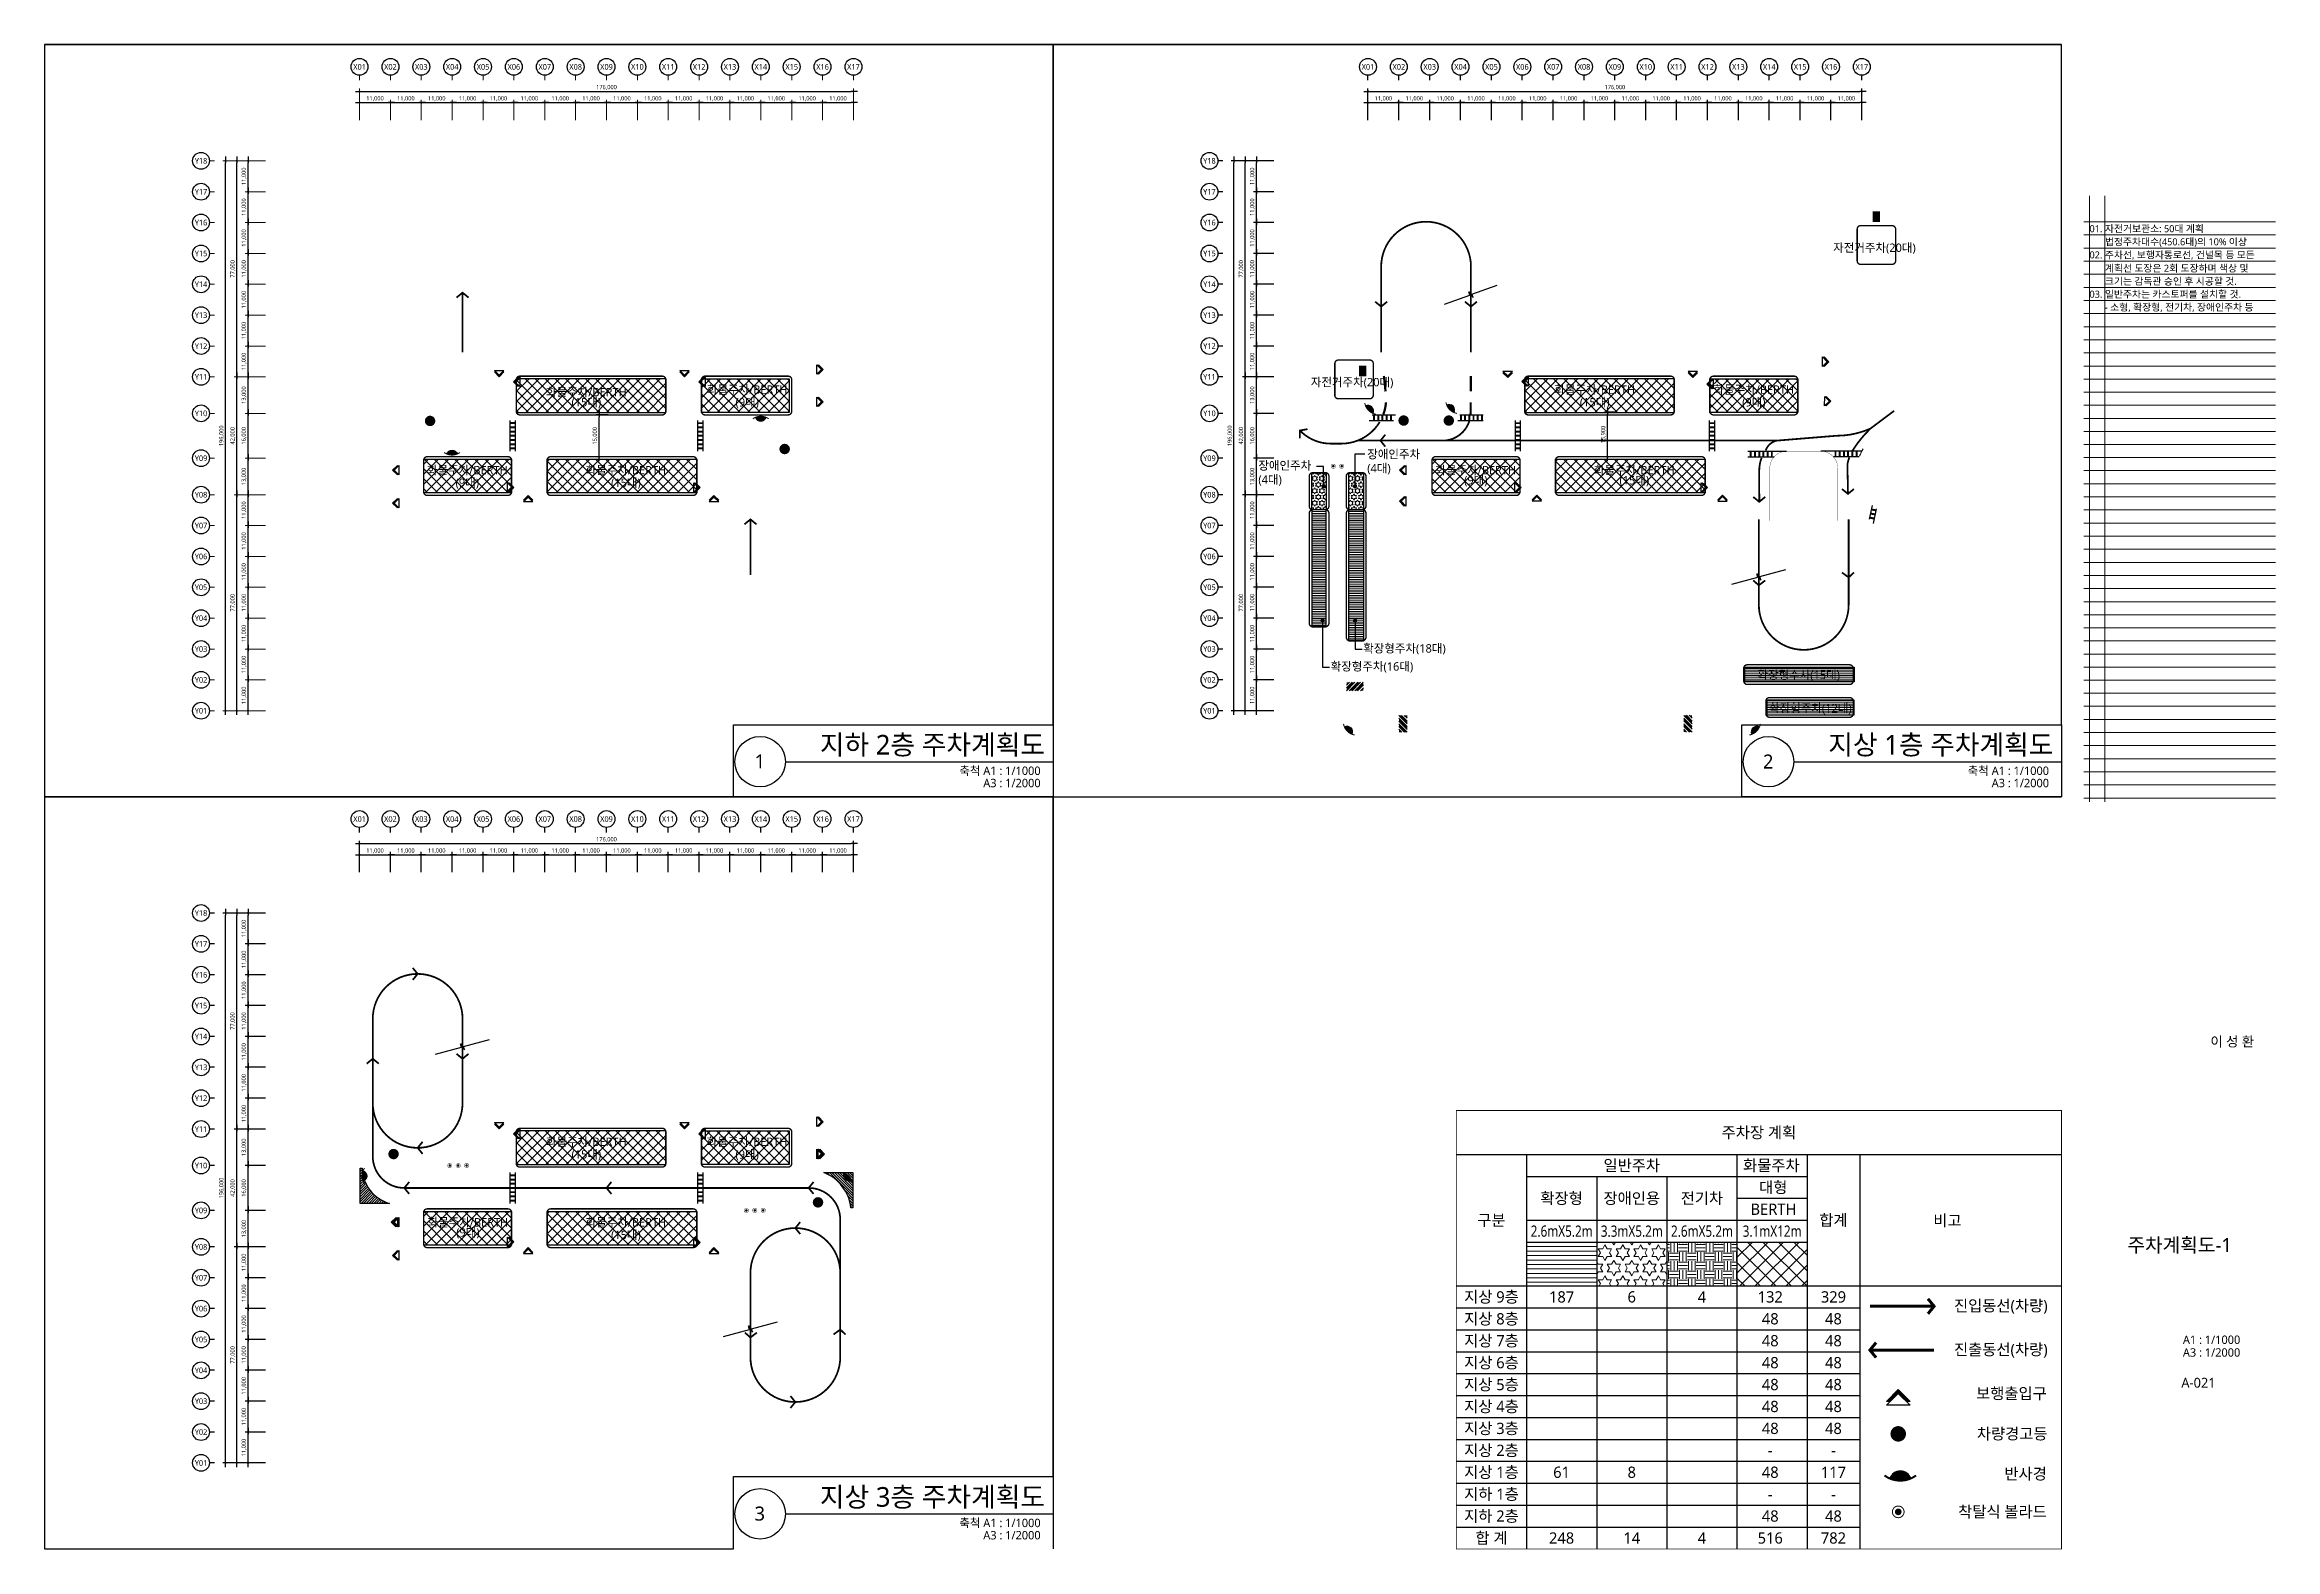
# Model space of a CAD drawing. Header units: millimetres. Extents: x 2220375 to 3855375, y 1113573 to 1649930.
# Drawn here: x 2220375 to 3015375, y 1113573 to 1649930 of the extents above; entities that cross this region are included whole.
import ezdxf
from ezdxf.enums import TextEntityAlignment as Align

# ---------------------------------------------------------------- set-up
doc = ezdxf.new("R2010")
doc.units = ezdxf.units.MM
doc.header["$LTSCALE"] = 10
doc.header["$PDSIZE"] = -10
doc.linetypes.add('HID', pattern=[2, 1.1, -0.9])
doc.linetypes.add('HIDDEN', pattern=[0.375, 0.25, -0.125])
doc.layers.get('0').update_dxf_attribs({"linetype": 'CONTINUOUS'})
doc.layers.get('Defpoints').update_dxf_attribs({"color": 153, "linetype": 'CONTINUOUS'})
for name, color, linetype in [('0-곡선도류화', 30, 'CONTINUOUS'), ('0-반사경', 3, 'CONTINUOUS'), ('0-치수및동선', 7, 'CONTINUOUS'), ('0_차량경고등', 6, 'CONTINUOUS'), ('1-가장자리선(측구)', 30, 'CONTINUOUS'), ('3-PM', 1, 'CONTINUOUS'), ('3-볼라드(신설)', 5, 'CONTINUOUS'), ('3-횡단보도(신설)', 210, 'CONTINUOUS'), ('xref-plan(주동코아 및 부대시설)$0$A-ANNO-ENT', 10, 'CONTINUOUS')]:
    doc.layers.add(name, color=color, linetype=linetype)
for name, color, linetype, lineweight in [('0-주차구획', 7, 'CONTINUOUS', 25), ('3-험프', 40, 'CONTINUOUS', 5), ('A-AXIS-BUBL', 7, 'CONTINUOUS', 25), ('A-BORD-TEXT', 3, 'CONTINUOUS', 25), ('A-DEGN-LINE', 4, 'CONTINUOUS', 25), ('A-DIMS', 7, 'CONTINUOUS', 25), ('A-ELEV-LIN3', 8, 'CONTINUOUS', 18), ('A-MKXS-LEAD', 7, 'CONTINUOUS', 25), ('A-XXXX-HATC', 8, 'CONTINUOUS', 18), ('A-XXXX-SYMB', 7, 'CONTINUOUS', 25), ('A-XXXX-TXT1', 3, 'CONTINUOUS', 25), ('A-XXXX-TXT2', 3, 'CONTINUOUS', 25)]:
    doc.layers.add(name, color=color, linetype=linetype, lineweight=lineweight)
doc.layers.add('A-XXXX-NPLT', color=144, linetype='CONTINUOUS', lineweight=15, plot=False)
doc.styles.add('HY울릉도L', font='')
doc.styles.add('맑은 고딕', font='malgun.ttf')
doc.styles.add('맑은고딕', font='malgun.ttf')
doc.styles.add('서울남산체 EB', font='')
doc.styles.get('HY울릉도L').set_extended_font_data('HYwulM')
doc.styles.get('서울남산체 EB').set_extended_font_data('KoPub돋움체 Bold')
doc.dimstyles.new('CDIM', dxfattribs={"dimtxt": 3, "dimasz": 1.5, "dimexe": 2, "dimexo": 1, "dimgap": 1, "dimtad": 1, "dimdec": 0, "dimrnd": 0.5, "dimzin": 0, "dimdsep": 32, "dimlunit": 6, "dimtxsty": 'HY울릉도L', "dimblk1": '_CIDOT', "dimblk2": '_CIDOT', "dimsah": 1, "dimcen": 5.5, "dimclrd": 2, "dimclre": 2, "dimclrt": 7, "dimadec": 0, "dimazin": 0, "dimtfac": 1, "dimtdec": 0, "dimtix": 1, "dimtmove": 2, "dimatfit": 1, "dimldrblk": '_CIDOT', "dimfxl": 1, "dimtolj": 1, "dimtzin": 0, "dimlwd": -1, "dimarcsym": 0})

# ---------------------------------------------------------------- blocks, each defined once
blk = doc.blocks.new('_CIDOT')
at = {"color": 0, "linetype": 'ByBlock'}
blk.add_line((2, 0), (-1, 0), dxfattribs=at)
at = {"color": 0, "linetype": 'ByBlock', "const_width": 0.5}
blk.add_lwpolyline([(-0.25, 0, 1), (0.25, 0, 1)], format="xyb", close=True, dxfattribs=at)
blk = doc.blocks.new('*D7')
at = {"layer": 'A-DIMS', "lineweight": -2, "transparency": 16777216}
for p, q in [((93193, 67121), (85943, 67121)), ((93193, 56121), (85943, 56121))]:
    blk.add_line(p, q, dxfattribs=at)
at = {"layer": 'A-DIMS', "transparency": 16777216}
blk.add_line((86943, 56871), (86943, 66371), dxfattribs=at)
at = {"layer": 'Defpoints', "color": 0, "transparency": 16777216}
for p in [(86943, 67121), (93693, 67121), (93693, 56121)]:
    blk.add_point(p, dxfattribs=at)
at = {"layer": 'A-DIMS', "transparency": 16777216, "xscale": 750, "yscale": 750, "zscale": 750}
for p, rotation in [((86943, 67121), 90), ((86943, 56121), 270)]:
    blk.add_blockref('_CIDOT', p, dxfattribs=dict(at, rotation=rotation))
at = {"layer": 'A-DIMS', "color": 3, "transparency": 16777216, "insert": (85538, 61621), "char_height": 1500, "attachment_point": 5, "rotation": 90, "style": '맑은고딕'}
blk.add_mtext('\\A1;11,000', dxfattribs=at)
blk = doc.blocks.new('*D8')
at = {"layer": 'A-DIMS', "lineweight": -2, "transparency": 16777216}
for p, q in [((93193, 78121), (85943, 78121)), ((93193, 67121), (85943, 67121))]:
    blk.add_line(p, q, dxfattribs=at)
at = {"layer": 'A-DIMS', "transparency": 16777216}
blk.add_line((86943, 67871), (86943, 77371), dxfattribs=at)
at = {"layer": 'Defpoints', "color": 0, "transparency": 16777216}
for p in [(86943, 78121), (93693, 78121), (93693, 67121)]:
    blk.add_point(p, dxfattribs=at)
at = {"layer": 'A-DIMS', "transparency": 16777216, "xscale": 750, "yscale": 750, "zscale": 750}
for p, rotation in [((86943, 78121), 90), ((86943, 67121), 270)]:
    blk.add_blockref('_CIDOT', p, dxfattribs=dict(at, rotation=rotation))
at = {"layer": 'A-DIMS', "color": 3, "transparency": 16777216, "insert": (85538, 72621), "char_height": 1500, "attachment_point": 5, "rotation": 90, "style": '맑은고딕'}
blk.add_mtext('\\A1;11,000', dxfattribs=at)
blk = doc.blocks.new('*D9')
at = {"layer": 'A-DIMS', "lineweight": -2, "transparency": 16777216}
for p, q in [((93193, 89121), (85943, 89121)), ((93193, 78121), (85943, 78121))]:
    blk.add_line(p, q, dxfattribs=at)
at = {"layer": 'A-DIMS', "transparency": 16777216}
blk.add_line((86943, 78871), (86943, 88371), dxfattribs=at)
at = {"layer": 'Defpoints', "color": 0, "transparency": 16777216}
for p in [(86943, 89121), (93693, 89121), (93693, 78121)]:
    blk.add_point(p, dxfattribs=at)
at = {"layer": 'A-DIMS', "transparency": 16777216, "xscale": 750, "yscale": 750, "zscale": 750}
for p, rotation in [((86943, 89121), 90), ((86943, 78121), 270)]:
    blk.add_blockref('_CIDOT', p, dxfattribs=dict(at, rotation=rotation))
at = {"layer": 'A-DIMS', "color": 3, "transparency": 16777216, "insert": (85538, 83621), "char_height": 1500, "attachment_point": 5, "rotation": 90, "style": '맑은고딕'}
blk.add_mtext('\\A1;11,000', dxfattribs=at)
blk = doc.blocks.new('*D10')
at = {"layer": 'A-DIMS', "lineweight": -2, "transparency": 16777216}
for p, q in [((93193, 100121), (85943, 100121)), ((93193, 89121), (85943, 89121))]:
    blk.add_line(p, q, dxfattribs=at)
at = {"layer": 'A-DIMS', "transparency": 16777216}
blk.add_line((86943, 89871), (86943, 99371), dxfattribs=at)
at = {"layer": 'Defpoints', "color": 0, "transparency": 16777216}
for p in [(86943, 100121), (93693, 100121), (93693, 89121)]:
    blk.add_point(p, dxfattribs=at)
at = {"layer": 'A-DIMS', "transparency": 16777216, "xscale": 750, "yscale": 750, "zscale": 750}
for p, rotation in [((86943, 100121), 90), ((86943, 89121), 270)]:
    blk.add_blockref('_CIDOT', p, dxfattribs=dict(at, rotation=rotation))
at = {"layer": 'A-DIMS', "color": 3, "transparency": 16777216, "insert": (85538, 94621), "char_height": 1500, "attachment_point": 5, "rotation": 90, "style": '맑은고딕'}
blk.add_mtext('\\A1;11,000', dxfattribs=at)
blk = doc.blocks.new('*D11')
at = {"layer": 'A-DIMS', "lineweight": -2, "transparency": 16777216}
for p, q in [((93193, 111121), (85943, 111121)), ((93193, 100121), (85943, 100121))]:
    blk.add_line(p, q, dxfattribs=at)
at = {"layer": 'A-DIMS', "transparency": 16777216}
blk.add_line((86943, 100871), (86943, 110371), dxfattribs=at)
at = {"layer": 'Defpoints', "color": 0, "transparency": 16777216}
for p in [(86943, 111121), (93693, 111121), (93693, 100121)]:
    blk.add_point(p, dxfattribs=at)
at = {"layer": 'A-DIMS', "transparency": 16777216, "xscale": 750, "yscale": 750, "zscale": 750}
for p, rotation in [((86943, 111121), 90), ((86943, 100121), 270)]:
    blk.add_blockref('_CIDOT', p, dxfattribs=dict(at, rotation=rotation))
at = {"layer": 'A-DIMS', "color": 3, "transparency": 16777216, "insert": (85538, 105621), "char_height": 1500, "attachment_point": 5, "rotation": 90, "style": '맑은고딕'}
blk.add_mtext('\\A1;11,000', dxfattribs=at)
blk = doc.blocks.new('*D12')
at = {"layer": 'A-DIMS', "lineweight": -2, "transparency": 16777216}
for p, q in [((93193, 122121), (85943, 122121)), ((93193, 111121), (85943, 111121))]:
    blk.add_line(p, q, dxfattribs=at)
at = {"layer": 'A-DIMS', "transparency": 16777216}
blk.add_line((86943, 111871), (86943, 121371), dxfattribs=at)
at = {"layer": 'Defpoints', "color": 0, "transparency": 16777216}
for p in [(86943, 122121), (93693, 122121), (93693, 111121)]:
    blk.add_point(p, dxfattribs=at)
at = {"layer": 'A-DIMS', "transparency": 16777216, "xscale": 750, "yscale": 750, "zscale": 750}
for p, rotation in [((86943, 122121), 90), ((86943, 111121), 270)]:
    blk.add_blockref('_CIDOT', p, dxfattribs=dict(at, rotation=rotation))
at = {"layer": 'A-DIMS', "color": 3, "transparency": 16777216, "insert": (85538, 116621), "char_height": 1500, "attachment_point": 5, "rotation": 90, "style": '맑은고딕'}
blk.add_mtext('\\A1;11,000', dxfattribs=at)
blk = doc.blocks.new('*D13')
at = {"layer": 'A-DIMS', "lineweight": -2, "transparency": 16777216}
for p, q in [((93193, 135121), (85943, 135121)), ((93193, 122121), (85943, 122121))]:
    blk.add_line(p, q, dxfattribs=at)
at = {"layer": 'A-DIMS', "transparency": 16777216}
blk.add_line((86943, 122871), (86943, 134371), dxfattribs=at)
at = {"layer": 'Defpoints', "color": 0, "transparency": 16777216}
for p in [(86943, 135121), (93693, 135121), (93693, 122121)]:
    blk.add_point(p, dxfattribs=at)
at = {"layer": 'A-DIMS', "transparency": 16777216, "xscale": 750, "yscale": 750, "zscale": 750}
for p, rotation in [((86943, 135121), 90), ((86943, 122121), 270)]:
    blk.add_blockref('_CIDOT', p, dxfattribs=dict(at, rotation=rotation))
at = {"layer": 'A-DIMS', "color": 3, "transparency": 16777216, "insert": (85538, 128621), "char_height": 1500, "attachment_point": 5, "rotation": 90, "style": '맑은고딕'}
blk.add_mtext('\\A1;13,000', dxfattribs=at)
blk = doc.blocks.new('*D14')
at = {"layer": 'A-DIMS', "lineweight": -2, "transparency": 16777216}
for p, q in [((93193, 151121), (85943, 151121)), ((93193, 135121), (85943, 135121))]:
    blk.add_line(p, q, dxfattribs=at)
at = {"layer": 'A-DIMS', "transparency": 16777216}
blk.add_line((86943, 135871), (86943, 150371), dxfattribs=at)
at = {"layer": 'Defpoints', "color": 0, "transparency": 16777216}
for p in [(86943, 151121), (93693, 151121), (93693, 135121)]:
    blk.add_point(p, dxfattribs=at)
at = {"layer": 'A-DIMS', "transparency": 16777216, "xscale": 750, "yscale": 750, "zscale": 750}
for p, rotation in [((86943, 151121), 90), ((86943, 135121), 270)]:
    blk.add_blockref('_CIDOT', p, dxfattribs=dict(at, rotation=rotation))
at = {"layer": 'A-DIMS', "color": 3, "transparency": 16777216, "insert": (85538, 143121), "char_height": 1500, "attachment_point": 5, "rotation": 90, "style": '맑은고딕'}
blk.add_mtext('\\A1;16,000', dxfattribs=at)
blk = doc.blocks.new('*D15')
at = {"layer": 'A-DIMS', "lineweight": -2, "transparency": 16777216}
for p, q in [((93193, 164121), (85943, 164121)), ((93193, 151121), (85943, 151121))]:
    blk.add_line(p, q, dxfattribs=at)
at = {"layer": 'A-DIMS', "transparency": 16777216}
blk.add_line((86943, 151871), (86943, 163371), dxfattribs=at)
at = {"layer": 'Defpoints', "color": 0, "transparency": 16777216}
for p in [(86943, 164121), (93693, 164121), (93693, 151121)]:
    blk.add_point(p, dxfattribs=at)
at = {"layer": 'A-DIMS', "transparency": 16777216, "xscale": 750, "yscale": 750, "zscale": 750}
for p, rotation in [((86943, 164121), 90), ((86943, 151121), 270)]:
    blk.add_blockref('_CIDOT', p, dxfattribs=dict(at, rotation=rotation))
at = {"layer": 'A-DIMS', "color": 3, "transparency": 16777216, "insert": (85538, 157621), "char_height": 1500, "attachment_point": 5, "rotation": 90, "style": '맑은고딕'}
blk.add_mtext('\\A1;13,000', dxfattribs=at)
blk = doc.blocks.new('*D16')
at = {"layer": 'A-DIMS', "lineweight": -2, "transparency": 16777216}
for p, q in [((93193, 175121), (85943, 175121)), ((93193, 164121), (85943, 164121))]:
    blk.add_line(p, q, dxfattribs=at)
at = {"layer": 'A-DIMS', "transparency": 16777216}
blk.add_line((86943, 164871), (86943, 174371), dxfattribs=at)
at = {"layer": 'Defpoints', "color": 0, "transparency": 16777216}
for p in [(86943, 175121), (93693, 175121), (93693, 164121)]:
    blk.add_point(p, dxfattribs=at)
at = {"layer": 'A-DIMS', "transparency": 16777216, "xscale": 750, "yscale": 750, "zscale": 750}
for p, rotation in [((86943, 175121), 90), ((86943, 164121), 270)]:
    blk.add_blockref('_CIDOT', p, dxfattribs=dict(at, rotation=rotation))
at = {"layer": 'A-DIMS', "color": 3, "transparency": 16777216, "insert": (85538, 169621), "char_height": 1500, "attachment_point": 5, "rotation": 90, "style": '맑은고딕'}
blk.add_mtext('\\A1;11,000', dxfattribs=at)
blk = doc.blocks.new('*D17')
at = {"layer": 'A-DIMS', "lineweight": -2, "transparency": 16777216}
for p, q in [((93193, 186121), (85943, 186121)), ((93193, 175121), (85943, 175121))]:
    blk.add_line(p, q, dxfattribs=at)
at = {"layer": 'A-DIMS', "transparency": 16777216}
blk.add_line((86943, 175871), (86943, 185371), dxfattribs=at)
at = {"layer": 'Defpoints', "color": 0, "transparency": 16777216}
for p in [(86943, 186121), (93693, 186121), (93693, 175121)]:
    blk.add_point(p, dxfattribs=at)
at = {"layer": 'A-DIMS', "transparency": 16777216, "xscale": 750, "yscale": 750, "zscale": 750}
for p, rotation in [((86943, 186121), 90), ((86943, 175121), 270)]:
    blk.add_blockref('_CIDOT', p, dxfattribs=dict(at, rotation=rotation))
at = {"layer": 'A-DIMS', "color": 3, "transparency": 16777216, "insert": (85538, 180621), "char_height": 1500, "attachment_point": 5, "rotation": 90, "style": '맑은고딕'}
blk.add_mtext('\\A1;11,000', dxfattribs=at)
blk = doc.blocks.new('*D18')
at = {"layer": 'A-DIMS', "lineweight": -2, "transparency": 16777216}
for p, q in [((93193, 197121), (85943, 197121)), ((93193, 186121), (85943, 186121))]:
    blk.add_line(p, q, dxfattribs=at)
at = {"layer": 'A-DIMS', "transparency": 16777216}
blk.add_line((86943, 186871), (86943, 196371), dxfattribs=at)
at = {"layer": 'Defpoints', "color": 0, "transparency": 16777216}
for p in [(86943, 197121), (93693, 197121), (93693, 186121)]:
    blk.add_point(p, dxfattribs=at)
at = {"layer": 'A-DIMS', "transparency": 16777216, "xscale": 750, "yscale": 750, "zscale": 750}
for p, rotation in [((86943, 197121), 90), ((86943, 186121), 270)]:
    blk.add_blockref('_CIDOT', p, dxfattribs=dict(at, rotation=rotation))
at = {"layer": 'A-DIMS', "color": 3, "transparency": 16777216, "insert": (85538, 191621), "char_height": 1500, "attachment_point": 5, "rotation": 90, "style": '맑은고딕'}
blk.add_mtext('\\A1;11,000', dxfattribs=at)
blk = doc.blocks.new('*D19')
at = {"layer": 'A-DIMS', "lineweight": -2, "transparency": 16777216}
for p, q in [((93193, 208121), (85943, 208121)), ((93193, 197121), (85943, 197121))]:
    blk.add_line(p, q, dxfattribs=at)
at = {"layer": 'A-DIMS', "transparency": 16777216}
blk.add_line((86943, 197871), (86943, 207371), dxfattribs=at)
at = {"layer": 'Defpoints', "color": 0, "transparency": 16777216}
for p in [(86943, 208121), (93693, 208121), (93693, 197121)]:
    blk.add_point(p, dxfattribs=at)
at = {"layer": 'A-DIMS', "transparency": 16777216, "xscale": 750, "yscale": 750, "zscale": 750}
for p, rotation in [((86943, 208121), 90), ((86943, 197121), 270)]:
    blk.add_blockref('_CIDOT', p, dxfattribs=dict(at, rotation=rotation))
at = {"layer": 'A-DIMS', "color": 3, "transparency": 16777216, "insert": (85538, 202621), "char_height": 1500, "attachment_point": 5, "rotation": 90, "style": '맑은고딕'}
blk.add_mtext('\\A1;11,000', dxfattribs=at)
blk = doc.blocks.new('*D20')
at = {"layer": 'A-DIMS', "lineweight": -2, "transparency": 16777216}
for p, q in [((93193, 219121), (85943, 219121)), ((93193, 208121), (85943, 208121))]:
    blk.add_line(p, q, dxfattribs=at)
at = {"layer": 'A-DIMS', "transparency": 16777216}
blk.add_line((86943, 208871), (86943, 218371), dxfattribs=at)
at = {"layer": 'Defpoints', "color": 0, "transparency": 16777216}
for p in [(86943, 219121), (93693, 219121), (93693, 208121)]:
    blk.add_point(p, dxfattribs=at)
at = {"layer": 'A-DIMS', "transparency": 16777216, "xscale": 750, "yscale": 750, "zscale": 750}
for p, rotation in [((86943, 219121), 90), ((86943, 208121), 270)]:
    blk.add_blockref('_CIDOT', p, dxfattribs=dict(at, rotation=rotation))
at = {"layer": 'A-DIMS', "color": 3, "transparency": 16777216, "insert": (85538, 213621), "char_height": 1500, "attachment_point": 5, "rotation": 90, "style": '맑은고딕'}
blk.add_mtext('\\A1;11,000', dxfattribs=at)
blk = doc.blocks.new('*D21')
at = {"layer": 'A-DIMS', "lineweight": -2, "transparency": 16777216}
for p, q in [((93193, 230121), (85943, 230121)), ((93193, 219121), (85943, 219121))]:
    blk.add_line(p, q, dxfattribs=at)
at = {"layer": 'A-DIMS', "transparency": 16777216}
blk.add_line((86943, 219871), (86943, 229371), dxfattribs=at)
at = {"layer": 'Defpoints', "color": 0, "transparency": 16777216}
for p in [(86943, 230121), (93693, 230121), (93693, 219121)]:
    blk.add_point(p, dxfattribs=at)
at = {"layer": 'A-DIMS', "transparency": 16777216, "xscale": 750, "yscale": 750, "zscale": 750}
for p, rotation in [((86943, 230121), 90), ((86943, 219121), 270)]:
    blk.add_blockref('_CIDOT', p, dxfattribs=dict(at, rotation=rotation))
at = {"layer": 'A-DIMS', "color": 3, "transparency": 16777216, "insert": (85538, 224621), "char_height": 1500, "attachment_point": 5, "rotation": 90, "style": '맑은고딕'}
blk.add_mtext('\\A1;11,000', dxfattribs=at)
blk = doc.blocks.new('*D22')
at = {"layer": 'A-DIMS', "lineweight": -2, "transparency": 16777216}
for p, q in [((93193, 241121), (85943, 241121)), ((93193, 230121), (85943, 230121))]:
    blk.add_line(p, q, dxfattribs=at)
at = {"layer": 'A-DIMS', "transparency": 16777216}
blk.add_line((86943, 230871), (86943, 240371), dxfattribs=at)
at = {"layer": 'Defpoints', "color": 0, "transparency": 16777216}
for p in [(86943, 241121), (93693, 241121), (93693, 230121)]:
    blk.add_point(p, dxfattribs=at)
at = {"layer": 'A-DIMS', "transparency": 16777216, "xscale": 750, "yscale": 750, "zscale": 750}
for p, rotation in [((86943, 241121), 90), ((86943, 230121), 270)]:
    blk.add_blockref('_CIDOT', p, dxfattribs=dict(at, rotation=rotation))
at = {"layer": 'A-DIMS', "color": 3, "transparency": 16777216, "insert": (85538, 235621), "char_height": 1500, "attachment_point": 5, "rotation": 90, "style": '맑은고딕'}
blk.add_mtext('\\A1;11,000', dxfattribs=at)
blk = doc.blocks.new('*D23')
at = {"layer": 'A-DIMS', "lineweight": -2, "transparency": 16777216}
for p, q in [((93193, 122121), (81943, 122121)), ((93193, 45121), (81943, 45121))]:
    blk.add_line(p, q, dxfattribs=at)
at = {"layer": 'A-DIMS', "transparency": 16777216}
blk.add_line((82943, 45871), (82943, 121371), dxfattribs=at)
at = {"layer": 'Defpoints', "color": 0, "transparency": 16777216}
for p in [(82943, 122121), (93693, 122121), (93693, 45121)]:
    blk.add_point(p, dxfattribs=at)
at = {"layer": 'A-DIMS', "transparency": 16777216, "xscale": 750, "yscale": 750, "zscale": 750}
for p, rotation in [((82943, 122121), 90), ((82943, 45121), 270)]:
    blk.add_blockref('_CIDOT', p, dxfattribs=dict(at, rotation=rotation))
at = {"layer": 'A-DIMS', "color": 3, "transparency": 16777216, "insert": (81542, 83621), "char_height": 1500, "attachment_point": 5, "rotation": 90, "style": '맑은고딕'}
blk.add_mtext('\\A1;77,000', dxfattribs=at)
blk = doc.blocks.new('*D24')
at = {"layer": 'A-DIMS', "lineweight": -2, "transparency": 16777216}
for p, q in [((93193, 241121), (77943, 241121)), ((93193, 45121), (77943, 45121))]:
    blk.add_line(p, q, dxfattribs=at)
at = {"layer": 'A-DIMS', "transparency": 16777216}
blk.add_line((78943, 45871), (78943, 240371), dxfattribs=at)
at = {"layer": 'Defpoints', "color": 0, "transparency": 16777216}
for p in [(78943, 241121), (93693, 241121), (93693, 45121)]:
    blk.add_point(p, dxfattribs=at)
at = {"layer": 'A-DIMS', "transparency": 16777216, "xscale": 750, "yscale": 750, "zscale": 750}
for p, rotation in [((78943, 241121), 90), ((78943, 45121), 270)]:
    blk.add_blockref('_CIDOT', p, dxfattribs=dict(at, rotation=rotation))
at = {"layer": 'A-DIMS', "color": 3, "transparency": 16777216, "insert": (77538, 143121), "char_height": 1500, "attachment_point": 5, "rotation": 90, "style": '맑은고딕'}
blk.add_mtext('\\A1;196,000', dxfattribs=at)
blk = doc.blocks.new('*D25')
at = {"layer": 'A-DIMS', "lineweight": -2, "transparency": 16777216}
for p, q in [((93193, 56121), (85943, 56121)), ((93193, 45121), (85943, 45121))]:
    blk.add_line(p, q, dxfattribs=at)
at = {"layer": 'A-DIMS', "transparency": 16777216}
blk.add_line((86943, 45871), (86943, 55371), dxfattribs=at)
at = {"layer": 'Defpoints', "color": 0, "transparency": 16777216}
for p in [(86943, 56121), (93693, 56121), (93693, 45121)]:
    blk.add_point(p, dxfattribs=at)
at = {"layer": 'A-DIMS', "transparency": 16777216, "xscale": 750, "yscale": 750, "zscale": 750}
for p, rotation in [((86943, 56121), 90), ((86943, 45121), 270)]:
    blk.add_blockref('_CIDOT', p, dxfattribs=dict(at, rotation=rotation))
at = {"layer": 'A-DIMS', "color": 3, "transparency": 16777216, "insert": (85538, 50621), "char_height": 1500, "attachment_point": 5, "rotation": 90, "style": '맑은고딕'}
blk.add_mtext('\\A1;11,000', dxfattribs=at)
blk = doc.blocks.new('*D26')
at = {"layer": 'A-DIMS', "lineweight": -2, "transparency": 16777216}
for p, q in [((93193, 164121), (81943, 164121)), ((93193, 122121), (81943, 122121))]:
    blk.add_line(p, q, dxfattribs=at)
at = {"layer": 'A-DIMS', "transparency": 16777216}
blk.add_line((82943, 122871), (82943, 163371), dxfattribs=at)
at = {"layer": 'Defpoints', "color": 0, "transparency": 16777216}
for p in [(82943, 164121), (93693, 164121), (93693, 122121)]:
    blk.add_point(p, dxfattribs=at)
at = {"layer": 'A-DIMS', "transparency": 16777216, "xscale": 750, "yscale": 750, "zscale": 750}
for p, rotation in [((82943, 164121), 90), ((82943, 122121), 270)]:
    blk.add_blockref('_CIDOT', p, dxfattribs=dict(at, rotation=rotation))
at = {"layer": 'A-DIMS', "color": 3, "transparency": 16777216, "insert": (81542, 143121), "char_height": 1500, "attachment_point": 5, "rotation": 90, "style": '맑은고딕'}
blk.add_mtext('\\A1;42,000', dxfattribs=at)
blk = doc.blocks.new('*D27')
at = {"layer": 'A-DIMS', "lineweight": -2, "transparency": 16777216}
for p, q in [((93193, 241121), (81943, 241121)), ((93193, 164121), (81943, 164121))]:
    blk.add_line(p, q, dxfattribs=at)
at = {"layer": 'A-DIMS', "transparency": 16777216}
blk.add_line((82943, 164871), (82943, 240371), dxfattribs=at)
at = {"layer": 'Defpoints', "color": 0, "transparency": 16777216}
for p in [(82943, 241121), (93693, 241121), (93693, 164121)]:
    blk.add_point(p, dxfattribs=at)
at = {"layer": 'A-DIMS', "transparency": 16777216, "xscale": 750, "yscale": 750, "zscale": 750}
for p, rotation in [((82943, 241121), 90), ((82943, 164121), 270)]:
    blk.add_blockref('_CIDOT', p, dxfattribs=dict(at, rotation=rotation))
at = {"layer": 'A-DIMS', "color": 3, "transparency": 16777216, "insert": (81542, 202621), "char_height": 1500, "attachment_point": 5, "rotation": 90, "style": '맑은고딕'}
blk.add_mtext('\\A1;77,000', dxfattribs=at)
blk = doc.blocks.new('*D28')
at = {"layer": 'A-DIMS', "lineweight": -2, "transparency": 16777216}
for p, q in [((148693, 255621), (148693, 262871)), ((159693, 255621), (159693, 262871))]:
    blk.add_line(p, q, dxfattribs=at)
at = {"layer": 'A-DIMS', "transparency": 16777216}
blk.add_line((149443, 261871), (158943, 261871), dxfattribs=at)
at = {"layer": 'Defpoints', "color": 0, "transparency": 16777216}
for p in [(148693, 255121), (159693, 261871), (159693, 255121)]:
    blk.add_point(p, dxfattribs=at)
at = {"layer": 'A-DIMS', "transparency": 16777216, "xscale": 750, "yscale": 750, "zscale": 750, "rotation": 180}
blk.add_blockref('_CIDOT', (148693, 261871), dxfattribs=at)
at = {"layer": 'A-DIMS', "transparency": 16777216, "xscale": 750, "yscale": 750, "zscale": 750}
blk.add_blockref('_CIDOT', (159693, 261871), dxfattribs=at)
at = {"layer": 'A-DIMS', "color": 3, "transparency": 16777216, "insert": (154193, 263275), "char_height": 1500, "attachment_point": 5, "style": '맑은고딕'}
blk.add_mtext('\\A1;11,000', dxfattribs=at)
blk = doc.blocks.new('*D29')
at = {"layer": 'A-DIMS', "lineweight": -2, "transparency": 16777216}
for p, q in [((159693, 255621), (159693, 262871)), ((170693, 255621), (170693, 262871))]:
    blk.add_line(p, q, dxfattribs=at)
at = {"layer": 'A-DIMS', "transparency": 16777216}
blk.add_line((160443, 261871), (169943, 261871), dxfattribs=at)
at = {"layer": 'Defpoints', "color": 0, "transparency": 16777216}
for p in [(159693, 255121), (170693, 261871), (170693, 255121)]:
    blk.add_point(p, dxfattribs=at)
at = {"layer": 'A-DIMS', "transparency": 16777216, "xscale": 750, "yscale": 750, "zscale": 750, "rotation": 180}
blk.add_blockref('_CIDOT', (159693, 261871), dxfattribs=at)
at = {"layer": 'A-DIMS', "transparency": 16777216, "xscale": 750, "yscale": 750, "zscale": 750}
blk.add_blockref('_CIDOT', (170693, 261871), dxfattribs=at)
at = {"layer": 'A-DIMS', "color": 3, "transparency": 16777216, "insert": (165193, 263275), "char_height": 1500, "attachment_point": 5, "style": '맑은고딕'}
blk.add_mtext('\\A1;11,000', dxfattribs=at)
blk = doc.blocks.new('*D30')
at = {"layer": 'A-DIMS', "lineweight": -2, "transparency": 16777216}
for p, q in [((170693, 255621), (170693, 262871)), ((181693, 255621), (181693, 262871))]:
    blk.add_line(p, q, dxfattribs=at)
at = {"layer": 'A-DIMS', "transparency": 16777216}
blk.add_line((171443, 261871), (180943, 261871), dxfattribs=at)
at = {"layer": 'Defpoints', "color": 0, "transparency": 16777216}
for p in [(170693, 255121), (181693, 261871), (181693, 255121)]:
    blk.add_point(p, dxfattribs=at)
at = {"layer": 'A-DIMS', "transparency": 16777216, "xscale": 750, "yscale": 750, "zscale": 750, "rotation": 180}
blk.add_blockref('_CIDOT', (170693, 261871), dxfattribs=at)
at = {"layer": 'A-DIMS', "transparency": 16777216, "xscale": 750, "yscale": 750, "zscale": 750}
blk.add_blockref('_CIDOT', (181693, 261871), dxfattribs=at)
at = {"layer": 'A-DIMS', "color": 3, "transparency": 16777216, "insert": (176193, 263275), "char_height": 1500, "attachment_point": 5, "style": '맑은고딕'}
blk.add_mtext('\\A1;11,000', dxfattribs=at)
blk = doc.blocks.new('*D31')
at = {"layer": 'A-DIMS', "lineweight": -2, "transparency": 16777216}
for p, q in [((181693, 255621), (181693, 262871)), ((192693, 255621), (192693, 262871))]:
    blk.add_line(p, q, dxfattribs=at)
at = {"layer": 'A-DIMS', "transparency": 16777216}
blk.add_line((182443, 261871), (191943, 261871), dxfattribs=at)
at = {"layer": 'Defpoints', "color": 0, "transparency": 16777216}
for p in [(181693, 255121), (192693, 261871), (192693, 255121)]:
    blk.add_point(p, dxfattribs=at)
at = {"layer": 'A-DIMS', "transparency": 16777216, "xscale": 750, "yscale": 750, "zscale": 750, "rotation": 180}
blk.add_blockref('_CIDOT', (181693, 261871), dxfattribs=at)
at = {"layer": 'A-DIMS', "transparency": 16777216, "xscale": 750, "yscale": 750, "zscale": 750}
blk.add_blockref('_CIDOT', (192693, 261871), dxfattribs=at)
at = {"layer": 'A-DIMS', "color": 3, "transparency": 16777216, "insert": (187193, 263275), "char_height": 1500, "attachment_point": 5, "style": '맑은고딕'}
blk.add_mtext('\\A1;11,000', dxfattribs=at)
blk = doc.blocks.new('*D32')
at = {"layer": 'A-DIMS', "lineweight": -2, "transparency": 16777216}
for p, q in [((192693, 255621), (192693, 262871)), ((203693, 255621), (203693, 262871))]:
    blk.add_line(p, q, dxfattribs=at)
at = {"layer": 'A-DIMS', "transparency": 16777216}
blk.add_line((193443, 261871), (202943, 261871), dxfattribs=at)
at = {"layer": 'Defpoints', "color": 0, "transparency": 16777216}
for p in [(192693, 255121), (203693, 261871), (203693, 255121)]:
    blk.add_point(p, dxfattribs=at)
at = {"layer": 'A-DIMS', "transparency": 16777216, "xscale": 750, "yscale": 750, "zscale": 750, "rotation": 180}
blk.add_blockref('_CIDOT', (192693, 261871), dxfattribs=at)
at = {"layer": 'A-DIMS', "transparency": 16777216, "xscale": 750, "yscale": 750, "zscale": 750}
blk.add_blockref('_CIDOT', (203693, 261871), dxfattribs=at)
at = {"layer": 'A-DIMS', "color": 3, "transparency": 16777216, "insert": (198193, 263275), "char_height": 1500, "attachment_point": 5, "style": '맑은고딕'}
blk.add_mtext('\\A1;11,000', dxfattribs=at)
blk = doc.blocks.new('*D33')
at = {"layer": 'A-DIMS', "lineweight": -2, "transparency": 16777216}
for p, q in [((203693, 255621), (203693, 262871)), ((214693, 255621), (214693, 262871))]:
    blk.add_line(p, q, dxfattribs=at)
at = {"layer": 'A-DIMS', "transparency": 16777216}
blk.add_line((204443, 261871), (213943, 261871), dxfattribs=at)
at = {"layer": 'Defpoints', "color": 0, "transparency": 16777216}
for p in [(203693, 255121), (214693, 261871), (214693, 255121)]:
    blk.add_point(p, dxfattribs=at)
at = {"layer": 'A-DIMS', "transparency": 16777216, "xscale": 750, "yscale": 750, "zscale": 750, "rotation": 180}
blk.add_blockref('_CIDOT', (203693, 261871), dxfattribs=at)
at = {"layer": 'A-DIMS', "transparency": 16777216, "xscale": 750, "yscale": 750, "zscale": 750}
blk.add_blockref('_CIDOT', (214693, 261871), dxfattribs=at)
at = {"layer": 'A-DIMS', "color": 3, "transparency": 16777216, "insert": (209193, 263275), "char_height": 1500, "attachment_point": 5, "style": '맑은고딕'}
blk.add_mtext('\\A1;11,000', dxfattribs=at)
blk = doc.blocks.new('*D34')
at = {"layer": 'A-DIMS', "lineweight": -2, "transparency": 16777216}
for p, q in [((214693, 255621), (214693, 262871)), ((225693, 255621), (225693, 262871))]:
    blk.add_line(p, q, dxfattribs=at)
at = {"layer": 'A-DIMS', "transparency": 16777216}
blk.add_line((215443, 261871), (224943, 261871), dxfattribs=at)
at = {"layer": 'Defpoints', "color": 0, "transparency": 16777216}
for p in [(214693, 255121), (225693, 261871), (225693, 255121)]:
    blk.add_point(p, dxfattribs=at)
at = {"layer": 'A-DIMS', "transparency": 16777216, "xscale": 750, "yscale": 750, "zscale": 750, "rotation": 180}
blk.add_blockref('_CIDOT', (214693, 261871), dxfattribs=at)
at = {"layer": 'A-DIMS', "transparency": 16777216, "xscale": 750, "yscale": 750, "zscale": 750}
blk.add_blockref('_CIDOT', (225693, 261871), dxfattribs=at)
at = {"layer": 'A-DIMS', "color": 3, "transparency": 16777216, "insert": (220193, 263275), "char_height": 1500, "attachment_point": 5, "style": '맑은고딕'}
blk.add_mtext('\\A1;11,000', dxfattribs=at)
blk = doc.blocks.new('*D35')
at = {"layer": 'A-DIMS', "lineweight": -2, "transparency": 16777216}
for p, q in [((225693, 255621), (225693, 262871)), ((236693, 255621), (236693, 262871))]:
    blk.add_line(p, q, dxfattribs=at)
at = {"layer": 'A-DIMS', "transparency": 16777216}
blk.add_line((226443, 261871), (235943, 261871), dxfattribs=at)
at = {"layer": 'Defpoints', "color": 0, "transparency": 16777216}
for p in [(225693, 255121), (236693, 261871), (236693, 255121)]:
    blk.add_point(p, dxfattribs=at)
at = {"layer": 'A-DIMS', "transparency": 16777216, "xscale": 750, "yscale": 750, "zscale": 750, "rotation": 180}
blk.add_blockref('_CIDOT', (225693, 261871), dxfattribs=at)
at = {"layer": 'A-DIMS', "transparency": 16777216, "xscale": 750, "yscale": 750, "zscale": 750}
blk.add_blockref('_CIDOT', (236693, 261871), dxfattribs=at)
at = {"layer": 'A-DIMS', "color": 3, "transparency": 16777216, "insert": (231193, 263275), "char_height": 1500, "attachment_point": 5, "style": '맑은고딕'}
blk.add_mtext('\\A1;11,000', dxfattribs=at)
blk = doc.blocks.new('*D36')
at = {"layer": 'A-DIMS', "lineweight": -2, "transparency": 16777216}
for p, q in [((236693, 255621), (236693, 262871)), ((247693, 255621), (247693, 262871))]:
    blk.add_line(p, q, dxfattribs=at)
at = {"layer": 'A-DIMS', "transparency": 16777216}
blk.add_line((237443, 261871), (246943, 261871), dxfattribs=at)
at = {"layer": 'Defpoints', "color": 0, "transparency": 16777216}
for p in [(236693, 255121), (247693, 261871), (247693, 255121)]:
    blk.add_point(p, dxfattribs=at)
at = {"layer": 'A-DIMS', "transparency": 16777216, "xscale": 750, "yscale": 750, "zscale": 750, "rotation": 180}
blk.add_blockref('_CIDOT', (236693, 261871), dxfattribs=at)
at = {"layer": 'A-DIMS', "transparency": 16777216, "xscale": 750, "yscale": 750, "zscale": 750}
blk.add_blockref('_CIDOT', (247693, 261871), dxfattribs=at)
at = {"layer": 'A-DIMS', "color": 3, "transparency": 16777216, "insert": (242193, 263275), "char_height": 1500, "attachment_point": 5, "style": '맑은고딕'}
blk.add_mtext('\\A1;11,000', dxfattribs=at)
blk = doc.blocks.new('*D37')
at = {"layer": 'A-DIMS', "lineweight": -2, "transparency": 16777216}
for p, q in [((247693, 255621), (247693, 262871)), ((258693, 255621), (258693, 262871))]:
    blk.add_line(p, q, dxfattribs=at)
at = {"layer": 'A-DIMS', "transparency": 16777216}
blk.add_line((248443, 261871), (257943, 261871), dxfattribs=at)
at = {"layer": 'Defpoints', "color": 0, "transparency": 16777216}
for p in [(247693, 255121), (258693, 261871), (258693, 255121)]:
    blk.add_point(p, dxfattribs=at)
at = {"layer": 'A-DIMS', "transparency": 16777216, "xscale": 750, "yscale": 750, "zscale": 750, "rotation": 180}
blk.add_blockref('_CIDOT', (247693, 261871), dxfattribs=at)
at = {"layer": 'A-DIMS', "transparency": 16777216, "xscale": 750, "yscale": 750, "zscale": 750}
blk.add_blockref('_CIDOT', (258693, 261871), dxfattribs=at)
at = {"layer": 'A-DIMS', "color": 3, "transparency": 16777216, "insert": (253193, 263275), "char_height": 1500, "attachment_point": 5, "style": '맑은고딕'}
blk.add_mtext('\\A1;11,000', dxfattribs=at)
blk = doc.blocks.new('*D38')
at = {"layer": 'A-DIMS', "lineweight": -2, "transparency": 16777216}
for p, q in [((258693, 255621), (258693, 262871)), ((269693, 255621), (269693, 262871))]:
    blk.add_line(p, q, dxfattribs=at)
at = {"layer": 'A-DIMS', "transparency": 16777216}
blk.add_line((259443, 261871), (268943, 261871), dxfattribs=at)
at = {"layer": 'Defpoints', "color": 0, "transparency": 16777216}
for p in [(258693, 255121), (269693, 261871), (269693, 255121)]:
    blk.add_point(p, dxfattribs=at)
at = {"layer": 'A-DIMS', "transparency": 16777216, "xscale": 750, "yscale": 750, "zscale": 750, "rotation": 180}
blk.add_blockref('_CIDOT', (258693, 261871), dxfattribs=at)
at = {"layer": 'A-DIMS', "transparency": 16777216, "xscale": 750, "yscale": 750, "zscale": 750}
blk.add_blockref('_CIDOT', (269693, 261871), dxfattribs=at)
at = {"layer": 'A-DIMS', "color": 3, "transparency": 16777216, "insert": (264193, 263275), "char_height": 1500, "attachment_point": 5, "style": '맑은고딕'}
blk.add_mtext('\\A1;11,000', dxfattribs=at)
blk = doc.blocks.new('*D39')
at = {"layer": 'A-DIMS', "lineweight": -2, "transparency": 16777216}
for p, q in [((269693, 255621), (269693, 262871)), ((280693, 255621), (280693, 262871))]:
    blk.add_line(p, q, dxfattribs=at)
at = {"layer": 'A-DIMS', "transparency": 16777216}
blk.add_line((270443, 261871), (279943, 261871), dxfattribs=at)
at = {"layer": 'Defpoints', "color": 0, "transparency": 16777216}
for p in [(269693, 255121), (280693, 261871), (280693, 255121)]:
    blk.add_point(p, dxfattribs=at)
at = {"layer": 'A-DIMS', "transparency": 16777216, "xscale": 750, "yscale": 750, "zscale": 750, "rotation": 180}
blk.add_blockref('_CIDOT', (269693, 261871), dxfattribs=at)
at = {"layer": 'A-DIMS', "transparency": 16777216, "xscale": 750, "yscale": 750, "zscale": 750}
blk.add_blockref('_CIDOT', (280693, 261871), dxfattribs=at)
at = {"layer": 'A-DIMS', "color": 3, "transparency": 16777216, "insert": (275193, 263275), "char_height": 1500, "attachment_point": 5, "style": '맑은고딕'}
blk.add_mtext('\\A1;11,000', dxfattribs=at)
blk = doc.blocks.new('*D40')
at = {"layer": 'A-DIMS', "lineweight": -2, "transparency": 16777216}
for p, q in [((280693, 255621), (280693, 262871)), ((291693, 255621), (291693, 262871))]:
    blk.add_line(p, q, dxfattribs=at)
at = {"layer": 'A-DIMS', "transparency": 16777216}
blk.add_line((281443, 261871), (290943, 261871), dxfattribs=at)
at = {"layer": 'Defpoints', "color": 0, "transparency": 16777216}
for p in [(280693, 255121), (291693, 261871), (291693, 255121)]:
    blk.add_point(p, dxfattribs=at)
at = {"layer": 'A-DIMS', "transparency": 16777216, "xscale": 750, "yscale": 750, "zscale": 750, "rotation": 180}
blk.add_blockref('_CIDOT', (280693, 261871), dxfattribs=at)
at = {"layer": 'A-DIMS', "transparency": 16777216, "xscale": 750, "yscale": 750, "zscale": 750}
blk.add_blockref('_CIDOT', (291693, 261871), dxfattribs=at)
at = {"layer": 'A-DIMS', "color": 3, "transparency": 16777216, "insert": (286193, 263275), "char_height": 1500, "attachment_point": 5, "style": '맑은고딕'}
blk.add_mtext('\\A1;11,000', dxfattribs=at)
blk = doc.blocks.new('*D41')
at = {"layer": 'A-DIMS', "lineweight": -2, "transparency": 16777216}
for p, q in [((126693, 255621), (126693, 266871)), ((302693, 255621), (302693, 266871))]:
    blk.add_line(p, q, dxfattribs=at)
at = {"layer": 'A-DIMS', "transparency": 16777216}
blk.add_line((127443, 265871), (301943, 265871), dxfattribs=at)
at = {"layer": 'Defpoints', "color": 0, "transparency": 16777216}
for p in [(302693, 265871), (126693, 255121), (302693, 255121)]:
    blk.add_point(p, dxfattribs=at)
at = {"layer": 'A-DIMS', "transparency": 16777216, "xscale": 750, "yscale": 750, "zscale": 750, "rotation": 180}
blk.add_blockref('_CIDOT', (126693, 265871), dxfattribs=at)
at = {"layer": 'A-DIMS', "transparency": 16777216, "xscale": 750, "yscale": 750, "zscale": 750}
blk.add_blockref('_CIDOT', (302693, 265871), dxfattribs=at)
at = {"layer": 'A-DIMS', "color": 3, "transparency": 16777216, "insert": (214693, 267275), "char_height": 1500, "attachment_point": 5, "style": '맑은고딕'}
blk.add_mtext('\\A1;176,000', dxfattribs=at)
blk = doc.blocks.new('*D42')
at = {"layer": 'A-DIMS', "lineweight": -2, "transparency": 16777216}
for p, q in [((291693, 255621), (291693, 262871)), ((302693, 255621), (302693, 262871))]:
    blk.add_line(p, q, dxfattribs=at)
at = {"layer": 'A-DIMS', "transparency": 16777216}
blk.add_line((292443, 261871), (301943, 261871), dxfattribs=at)
at = {"layer": 'Defpoints', "color": 0, "transparency": 16777216}
for p in [(291693, 255121), (302693, 261871), (302693, 255121)]:
    blk.add_point(p, dxfattribs=at)
at = {"layer": 'A-DIMS', "transparency": 16777216, "xscale": 750, "yscale": 750, "zscale": 750, "rotation": 180}
blk.add_blockref('_CIDOT', (291693, 261871), dxfattribs=at)
at = {"layer": 'A-DIMS', "transparency": 16777216, "xscale": 750, "yscale": 750, "zscale": 750}
blk.add_blockref('_CIDOT', (302693, 261871), dxfattribs=at)
at = {"layer": 'A-DIMS', "color": 3, "transparency": 16777216, "insert": (297193, 263275), "char_height": 1500, "attachment_point": 5, "style": '맑은고딕'}
blk.add_mtext('\\A1;11,000', dxfattribs=at)
blk = doc.blocks.new('*D43')
at = {"layer": 'A-DIMS', "lineweight": -2, "transparency": 16777216}
for p, q in [((126693, 255621), (126693, 262871)), ((137693, 255621), (137693, 262871))]:
    blk.add_line(p, q, dxfattribs=at)
at = {"layer": 'A-DIMS', "transparency": 16777216}
blk.add_line((127443, 261871), (136943, 261871), dxfattribs=at)
at = {"layer": 'Defpoints', "color": 0, "transparency": 16777216}
for p in [(126693, 255121), (137693, 261871), (137693, 255121)]:
    blk.add_point(p, dxfattribs=at)
at = {"layer": 'A-DIMS', "transparency": 16777216, "xscale": 750, "yscale": 750, "zscale": 750, "rotation": 180}
blk.add_blockref('_CIDOT', (126693, 261871), dxfattribs=at)
at = {"layer": 'A-DIMS', "transparency": 16777216, "xscale": 750, "yscale": 750, "zscale": 750}
blk.add_blockref('_CIDOT', (137693, 261871), dxfattribs=at)
at = {"layer": 'A-DIMS', "color": 3, "transparency": 16777216, "insert": (132193, 263275), "char_height": 1500, "attachment_point": 5, "style": '맑은고딕'}
blk.add_mtext('\\A1;11,000', dxfattribs=at)
blk = doc.blocks.new('*D44')
at = {"layer": 'A-DIMS', "lineweight": -2, "transparency": 16777216}
for p, q in [((137693, 255621), (137693, 262871)), ((148693, 255621), (148693, 262871))]:
    blk.add_line(p, q, dxfattribs=at)
at = {"layer": 'A-DIMS', "transparency": 16777216}
blk.add_line((138443, 261871), (147943, 261871), dxfattribs=at)
at = {"layer": 'Defpoints', "color": 0, "transparency": 16777216}
for p in [(137693, 255121), (148693, 261871), (148693, 255121)]:
    blk.add_point(p, dxfattribs=at)
at = {"layer": 'A-DIMS', "transparency": 16777216, "xscale": 750, "yscale": 750, "zscale": 750, "rotation": 180}
blk.add_blockref('_CIDOT', (137693, 261871), dxfattribs=at)
at = {"layer": 'A-DIMS', "transparency": 16777216, "xscale": 750, "yscale": 750, "zscale": 750}
blk.add_blockref('_CIDOT', (148693, 261871), dxfattribs=at)
at = {"layer": 'A-DIMS', "color": 3, "transparency": 16777216, "insert": (143193, 263275), "char_height": 1500, "attachment_point": 5, "style": '맑은고딕'}
blk.add_mtext('\\A1;11,000', dxfattribs=at)
blk = doc.blocks.new('20181222.162417')
at = {"layer": '0_차량경고등', "const_width": 2121}
blk.add_lwpolyline([(0, -1060, 1), (0, 1060, 1)], format="xyb", close=True, dxfattribs=at)
blk = doc.blocks.new('반사경~')
at = {"layer": '0-반사경'}
blk.add_hatch(color=256, dxfattribs=at).paths.add_polyline_path([(4032, -458, 0.6988236), (797, -458, 0.2071045)])
at = {"layer": '0-반사경', "const_width": 309}
blk.add_lwpolyline([(0, 0, 0.328493), (4829, 0)], format="xyb", dxfattribs=at)
at = {"layer": '0-반사경'}
blk.add_arc((2414, -1050), 1722, 20.10648, 159.89352, dxfattribs=at)
blk = doc.blocks.new('A$C69977D38')
at = {"layer": '3-PM'}
h = blk.add_hatch(color=51, dxfattribs=at)
h.dxf.hatch_style = 1
h.paths.add_polyline_path([(-3.6, 0), (3.6, 0), (3.6, 4.9), (-3.6, 4.9)])
at = {"layer": '3-PM', "const_width": 0.4}
blk.add_lwpolyline([(-3.6, 0), (3.6, 0), (3.6, 4.9), (-3.6, 4.9)], close=True, dxfattribs=at)
at = {"layer": '3-PM', "style": '서울남산체 EB'}
blk.add_text('PM', height=2.7, rotation=0.4068, dxfattribs=at).set_placement((0, 2.4), align=Align.MIDDLE_CENTER)
blk = doc.blocks.new('*D49')
at = {"layer": 'A-DIMS', "lineweight": -2, "transparency": 16777216}
for p, q in [((2780590, 1518900), (2776340, 1518900)), ((2780590, 1503000), (2776340, 1503000))]:
    blk.add_line(p, q, dxfattribs=at)
at = {"layer": 'A-DIMS', "transparency": 16777216}
blk.add_line((2777340, 1503750), (2777340, 1518150), dxfattribs=at)
at = {"layer": 'Defpoints', "color": 0, "transparency": 16777216}
for p in [(2777340, 1518900), (2781090, 1518900), (2781090, 1503000)]:
    blk.add_point(p, dxfattribs=at)
at = {"layer": 'A-DIMS', "transparency": 16777216, "xscale": 750, "yscale": 750, "zscale": 750}
for p, rotation in [((2777340, 1518900), 90), ((2777340, 1503000), 270)]:
    blk.add_blockref('_CIDOT', p, dxfattribs=dict(at, rotation=rotation))
at = {"layer": 'A-DIMS', "color": 3, "transparency": 16777216, "insert": (2775936, 1510950), "char_height": 1500, "attachment_point": 5, "rotation": 90, "style": '맑은고딕'}
blk.add_mtext('\\A1;15,900', dxfattribs=at)
blk = doc.blocks.new('A$C1EDD7551')
at = {"layer": 'xref-plan(주동코아 및 부대시설)$0$A-ANNO-ENT'}
blk.add_hatch(color=256, dxfattribs=at).paths.add_polyline_path([(177, 884), (0, 1061), (0, 0), (1061, 0), (884, 177), (177, 177)])
blk.add_lwpolyline([(884, 177), (1061, 0), (0, 0), (0, 1061), (177, 884)], dxfattribs=at)
blk.add_lwpolyline([(177, 1237), (1237, 177), (177, 177)], close=True, dxfattribs=at)
blk = doc.blocks.new('*D50')
at = {"layer": 'A-DIMS', "lineweight": -2, "transparency": 16777216}
for p, q in [((2421215, 1518000), (2416965, 1518000)), ((2421215, 1503000), (2416965, 1503000))]:
    blk.add_line(p, q, dxfattribs=at)
at = {"layer": 'A-DIMS', "transparency": 16777216}
blk.add_line((2417965, 1503750), (2417965, 1517250), dxfattribs=at)
at = {"layer": 'Defpoints', "color": 0, "transparency": 16777216}
for p in [(2417965, 1518000), (2421715, 1518000), (2421715, 1503000)]:
    blk.add_point(p, dxfattribs=at)
at = {"layer": 'A-DIMS', "transparency": 16777216, "xscale": 750, "yscale": 750, "zscale": 750}
for p, rotation in [((2417965, 1518000), 90), ((2417965, 1503000), 270)]:
    blk.add_blockref('_CIDOT', p, dxfattribs=dict(at, rotation=rotation))
at = {"layer": 'A-DIMS', "color": 3, "transparency": 16777216, "insert": (2416561, 1510500), "char_height": 1500, "attachment_point": 5, "rotation": 90, "style": '맑은고딕'}
blk.add_mtext('\\A1;15,000', dxfattribs=at)
blk = doc.blocks.new('A$C399836ED')
at = {"layer": '3-볼라드(신설)'}
for points, const_width in [([(-0.52, 0, 1), (0.52, 0, 1)], 0.0864), ([(-0.15, 0, 1), (0.15, 0, 1)], 0.294)]:
    blk.add_lwpolyline(points, format="xyb", close=True, dxfattribs=dict(at, const_width=const_width))
blk = doc.blocks.new('A$Ca1179135')
at = {"layer": '3-볼라드(신설)', "xscale": 2000, "yscale": 2000, "zscale": 2000}
blk.add_blockref('A$C399836ED', (-29081, 13362), dxfattribs=at)
at = {"layer": 'A-XXXX-TXT2', "style": '맑은고딕'}
blk.add_text('착탈식 볼라드', height=2008.9, dxfattribs=at).set_placement((-2601, 14390), align=Align.TOP_RIGHT)
blk = doc.blocks.new('주차계획')
blk.add_wipeout([(-215625, 156250), (-215625, 0), (0, 0), (0, 156250)])
at = {"layer": '0_차량경고등', "color": 6, "const_width": 2761}
blk.add_lwpolyline([(-59543, 41018, 1), (-56782, 41018, 1)], format="xyb", close=True, dxfattribs=at)
at = {"layer": 'A-DEGN-LINE', "color": 2, "const_width": 1071}
blk.add_lwpolyline([(-47571, 89182), (-45381, 86504), (-47571, 83825)], dxfattribs=at)
at = {"layer": '0-반사경', "color": 0, "xscale": 2.332702560066227, "yscale": 2.332702560066227, "zscale": 2.332702560066227}
blk.add_blockref('반사경~', (-63069, 26194), dxfattribs=at)
at = {"layer": 'A-XXXX-HATC', "xscale": 2, "yscale": 2, "zscale": 2}
blk.add_blockref('A$Ca1179135', (0, -13503), dxfattribs=at)
at = {"layer": 'xref-plan(주동코아 및 부대시설)$0$A-ANNO-ENT', "xscale": 5.615827566103551, "yscale": 5.615827566103551, "zscale": 5.615827566103551, "rotation": 224.9999999999999}
blk.add_blockref('A$C1EDD7551', (-58162, 56812), dxfattribs=at)
at = {"layer": 'A-XXXX-TXT2', "style": '맑은고딕'}
blk.add_text('비고', height=4017.9, dxfattribs=at).set_placement((-40625, 117055), align=Align.MIDDLE_CENTER)
for s, p in [('진입동선(차량)', (-4912, 88715)), ('진출동선(차량)', (-4912, 73090)), ('보행출입구', (-5202, 57465)), ('차량경고등', (-4940, 43075)), ('반사경', (-5202, 28781))]:
    blk.add_text(s, height=4017.9, dxfattribs=at).set_placement(p, align=Align.TOP_RIGHT)
blk.add_wipeout([(-215625, 156250), (-71875, 156250), (-71875, 0), (-215625, 0)])
at = {"layer": 'A-XXXX-HATC'}
h = blk.add_hatch(dxfattribs=at)
h.set_pattern_fill('LINE', color=1, scale=500)
h.set_pattern_definition([(0, (-3779124.8, -1113729.6), (0, 1587.5), [])])
h.paths.add_polyline_path([(-190625, 109375), (-165625, 109375), (-165625, 93750), (-190625, 93750)])
h = blk.add_hatch(dxfattribs=at)
h.set_pattern_fill('STARS', color=5, scale=500)
h.set_pattern_definition([(0, (-3779124.8, -1113729.6), (0, 2749.6307), [1587.5, -1587.5]), (60, (-3779124.8, -1113729.6), (-2381.25, 1374.8153), [1587.5, -1587.5]), (120, (-3778331, -1112354.8), (-2381.25, -1374.8153), [1587.5, -1587.5])])
h.paths.add_polyline_path([(-165625, 109375), (-140625, 109375), (-140625, 93750), (-165625, 93750)])
h = blk.add_hatch(dxfattribs=at)
h.set_pattern_fill('EARTH', color=4, scale=500)
h.set_pattern_definition([(0, (-3779124.8, -1113729.6), (3175, 3175), [3175, -3175]), (0, (-3779124.8, -1112539), (3175, 3175), [3175, -3175]), (0, (-3779124.8, -1111348.4), (3175, 3175), [3175, -3175]), (90, (-3778728, -1110951.5), (-3175, 3175), [3175, -3175]), (90, (-3777537.3, -1110951.5), (-3175, 3175), [3175, -3175]), (90, (-3776346.7, -1110951.5), (-3175, 3175), [3175, -3175])])
h.paths.add_polyline_path([(-140625, 109375), (-115625, 109375), (-115625, 93750), (-140625, 93750)])
h = blk.add_hatch(dxfattribs=at)
h.set_pattern_fill('ANSI37', color=6, scale=31250)
h.set_pattern_definition([(45, (-1000187.5, -2263625), (-2762.136, 2762.136), []), (135, (-1000187.5, -2263625), (-2762.136, -2762.136), [])])
h.paths.add_polyline_path([(-115625, 109375), (-90625, 109375), (-90625, 93750), (-115625, 93750)])
for p, q in [((-215625, 140625), (0, 140625)), ((-190625, 140625), (-190625, 0)), ((-115625, 140625), (-115625, 0)), ((-90625, 140625), (-90625, 0)), ((-71875, 140625), (-71875, 0)), ((-190625, 132813), (-90625, 132813)), ((-165625, 132813), (-165625, 0)), ((-140625, 132813), (-140625, 0)), ((-115625, 125000), (-90625, 125000)), ((-190625, 117188), (-90625, 117188)), ((-190625, 109375), (-90625, 109375)), ((-215625, 93750), (0, 93750)), ((-215625, 85938), (-71875, 85938)), ((-215625, 78125), (-71875, 78125)), ((-215625, 70313), (-71875, 70313)), ((-215625, 62500), (-71875, 62500)), ((-215625, 54688), (-71875, 54688)), ((-215625, 46875), (-71875, 46875)), ((-215625, 39062), (-71875, 39062)), ((-215625, 31250), (-71875, 31250)), ((-215625, 23438), (-71875, 23438)), ((-215625, 15625), (-71875, 15625)), ((-215625, 7812), (-71875, 7812))]:
    blk.add_line(p, q)
at = {"const_width": 312}
blk.add_lwpolyline([(-215625, 156250), (0, 156250), (0, 0), (-215625, 0)], close=True, dxfattribs=at)
at = {"layer": 'A-DEGN-LINE', "color": 2, "ltscale": 100, "const_width": 1071}
blk.add_lwpolyline([(-68241, 86504), (-45381, 86504)], dxfattribs=at)
at = {"layer": 'A-DEGN-LINE', "color": 4, "const_width": 1071}
blk.add_lwpolyline([(-66051, 73557), (-68241, 70879), (-66051, 68200)], dxfattribs=at)
at = {"layer": 'A-DEGN-LINE', "color": 4, "linetype": 'HID', "ltscale": 100, "const_width": 1071}
blk.add_lwpolyline([(-68241, 70879), (-45381, 70879)], dxfattribs=at)
at = {"layer": 'A-XXXX-TXT2', "style": '맑은고딕'}
for s, height, p in [('주차장 계획', 4017.9, (-107812, 148438)), ('일반주차', 4017.9, (-153125, 136719)), ('화물주차', 4017.9, (-103377, 136719)), ('확장형', 4017.9, (-178125, 125000)), ('장애인용', 4017.9, (-153125, 125000)), ('전기차', 4017.9, (-128125, 125000)), ('대형', 4017.9, (-102701, 128906)), ('구분', 4017.9, (-203125, 117188)), ('BERTH', 4017.9, (-102626, 121094)), ('합계', 4017.9, (-81250, 117188)), ('지상 9층', 4017.9, (-203125, 89844)), ('187', 4017.9, (-178125, 89844)), ('6', 4018, (-153125, 89844)), ('4', 4018, (-128125, 89844)), ('132', 4017.9, (-103771, 89844)), ('329', 4017.9, (-81250, 89844)), ('지상 8층', 4017.9, (-203125, 82031)), ('48', 4017.9, (-103771, 82031)), ('48', 4017.9, (-81250, 82031)), ('지상 7층', 4017.9, (-203125, 74219)), ('48', 4017.9, (-103771, 74219)), ('48', 4017.9, (-81250, 74219)), ('지상 6층', 4017.9, (-203125, 66406)), ('48', 4017.9, (-103771, 66406)), ('48', 4017.9, (-81250, 66406)), ('지상 5층', 4017.9, (-203125, 58594)), ('48', 4017.9, (-103771, 58594)), ('48', 4017.9, (-81250, 58594)), ('지상 4층', 4017.9, (-203125, 50781)), ('48', 4017.9, (-103771, 50781)), ('48', 4017.9, (-81250, 50781)), ('지상 3층', 4017.9, (-203125, 42969)), ('48', 4017.9, (-103771, 42969)), ('48', 4017.9, (-81250, 42969)), ('지상 2층', 4017.9, (-203125, 35156)), ('-', 4018, (-103771, 35156)), ('-', 4018, (-81250, 35156)), ('지상 1층', 4017.9, (-203125, 27344)), ('61', 4017.9, (-178125, 27344)), ('8', 4018, (-153125, 27344)), ('48', 4017.9, (-103771, 27344)), ('117', 4017.9, (-81250, 27344)), ('지하 1층', 4017.9, (-203125, 19531)), ('-', 4018, (-103771, 19531)), ('-', 4018, (-81250, 19531)), ('지하 2층', 4017.9, (-203125, 11719)), ('48', 4017.9, (-103771, 11719)), ('48', 4017.9, (-81250, 11719)), ('합 계', 4017.9, (-203125, 3906)), ('248', 4017.9, (-178125, 3906)), ('14', 4017.9, (-153125, 3906)), ('4', 4018, (-128125, 3906)), ('516', 4017.9, (-103771, 3906)), ('782', 4017.9, (-81250, 3906))]:
    blk.add_text(s, height=height, dxfattribs=at).set_placement(p, align=Align.MIDDLE_CENTER)
at = {"layer": 'A-XXXX-TXT2', "style": '맑은고딕', "width": 0.8}
for s, p in [('2.6mX5.2m', (-178094, 113281)), ('3.3mX5.2m', (-153094, 113281)), ('2.6mX5.2m', (-128094, 113281)), ('3.1mX12m', (-103094, 113281))]:
    blk.add_text(s, height=4017.9, dxfattribs=at).set_placement(p, align=Align.MIDDLE_CENTER)
blk = doc.blocks.new('NOTE(220317)')
at = {"layer": 'A-XXXX-NPLT'}
for p, q in [((1010650, 179733), (1010650, 175413)), ((1010760, 179733), (1010760, 175413)), ((1010610, 179546), (1011975, 179546)), ((1010610, 179453), (1011975, 179453)), ((1010610, 179359), (1011975, 179359)), ((1010610, 179266), (1011975, 179266)), ((1010610, 179173), (1011975, 179173)), ((1010610, 179079), (1011975, 179079)), ((1010610, 178986), (1011975, 178986)), ((1010610, 178893), (1011975, 178893)), ((1010610, 178799), (1011975, 178799)), ((1010610, 178706), (1011975, 178706)), ((1010610, 178613), (1011975, 178613)), ((1010610, 178519), (1011975, 178519)), ((1010610, 178426), (1011975, 178426)), ((1010610, 178333), (1011975, 178333)), ((1010610, 178239), (1011975, 178239)), ((1010610, 178146), (1011975, 178146)), ((1010610, 178053), (1011975, 178053)), ((1010610, 177959), (1011975, 177959)), ((1010610, 177866), (1011975, 177866)), ((1010610, 177773), (1011975, 177773)), ((1010610, 177679), (1011975, 177679)), ((1010610, 177586), (1011975, 177586)), ((1010610, 177493), (1011975, 177493)), ((1010610, 177399), (1011975, 177399)), ((1010610, 177306), (1011975, 177306)), ((1010610, 177213), (1011975, 177213)), ((1010610, 177119), (1011975, 177119)), ((1010610, 177026), (1011975, 177026)), ((1010610, 176933), (1011975, 176933)), ((1010610, 176839), (1011975, 176839)), ((1010610, 176746), (1011975, 176746)), ((1010610, 176653), (1011975, 176653)), ((1010610, 176559), (1011975, 176559)), ((1010610, 176466), (1011975, 176466)), ((1010610, 176373), (1011975, 176373)), ((1010610, 176279), (1011975, 176279)), ((1010610, 176186), (1011975, 176186)), ((1010610, 176093), (1011975, 176093)), ((1010610, 175999), (1011975, 175999)), ((1010610, 175906), (1011975, 175906)), ((1010610, 175813), (1011975, 175813)), ((1010610, 175719), (1011975, 175719)), ((1010610, 175626), (1011975, 175626)), ((1010610, 175533), (1011975, 175533)), ((1010610, 175439), (1011975, 175439))]:
    blk.add_line(p, q, dxfattribs=at)
blk = doc.blocks.new('NOTE_주차계획도')
at = {"layer": 'A-XXXX-TXT2', "style": '맑은 고딕'}
for s, p in [('자전거보관소: 50대 계획', (7631.5, 4994.8)), ('01.', (7576.5, 4994.8)), ('법정주차대수(450.6대)의 10%%% 이상', (7631.5, 4948.1)), ('02.', (7576.5, 4901.4)), ('주차선, 보행자통로선, 건널목 등 모든', (7631.5, 4901.4)), ('계획선 도장은 2회 도장하며 색상 및', (7631.5, 4853.9)), ('03.', (7576.5, 4761.4)), ('크기는 감독관 승인 후 시공할 것.', (7631.5, 4807.3)), ('일반주차는 카스토퍼를 설치할 것.', (7631.5, 4761.4)), ('- 소형, 확장형, 전기차, 장애인주차 등', (7631.5, 4714.8))]:
    blk.add_text(s, height=25, dxfattribs=at).set_placement(p, align=Align.MIDDLE_LEFT)
blk = doc.blocks.new('DIM(210222)')
for p, q in [((126693, 269870.6), (126693, 271620.6)), ((137693, 269870.6), (137693, 271620.6)), ((148693, 269870.6), (148693, 271620.6)), ((159693, 269870.6), (159693, 271620.6)), ((170693, 269870.6), (170693, 271620.6)), ((181693, 269870.6), (181693, 271620.6)), ((192693, 269870.6), (192693, 271620.6)), ((203693, 269870.6), (203693, 271620.6)), ((214693, 269870.6), (214693, 271620.6)), ((225693, 269870.6), (225693, 271620.6)), ((236693, 269870.6), (236693, 271620.6)), ((247693, 269870.6), (247693, 271620.6)), ((258693, 269870.6), (258693, 271620.6)), ((269693, 269870.6), (269693, 271620.6)), ((280693, 269870.6), (280693, 271620.6)), ((291693, 269870.6), (291693, 271620.6)), ((302693, 269870.6), (302693, 271620.6)), ((74943, 241120.6), (73193, 241120.6)), ((74943, 230120.6), (73193, 230120.6)), ((74943, 219120.6), (73193, 219120.6)), ((74943, 208120.6), (73193, 208120.6)), ((74943, 197120.6), (73193, 197120.6)), ((74943, 186120.6), (73193, 186120.6)), ((74943, 175120.6), (73193, 175120.6)), ((74943, 164120.6), (73193, 164120.6)), ((74943, 151120.6), (73193, 151120.6)), ((74943, 135120.6), (73193, 135120.6)), ((74943, 122120.6), (73193, 122120.6)), ((74943, 111120.6), (73193, 111120.6)), ((74943, 100120.6), (73193, 100120.6)), ((74943, 89120.6), (73193, 89120.6)), ((74943, 78120.6), (73193, 78120.6)), ((74943, 67120.6), (73193, 67120.6)), ((74943, 56120.6), (73193, 56120.6)), ((74943, 45120.6), (73193, 45120.6))]:
    blk.add_line(p, q)
at = {"layer": 'A-AXIS-BUBL', "ltscale": 0.2}
for centre in [(126693, 274620.6), (137693, 274620.6), (148693, 274620.6), (159693, 274620.6), (170693, 274620.6), (181693, 274620.6), (192693, 274620.6), (203693, 274620.6), (214693, 274620.6), (225693, 274620.6), (236693, 274620.6), (247693, 274620.6), (258693, 274620.6), (269693, 274620.6), (280693, 274620.6), (291693, 274620.6), (302693, 274620.6), (70193, 241120.6), (70193, 230120.6), (70193, 219120.6), (70193, 208120.6), (70193, 197120.6), (70193, 186120.6), (70193, 175120.6), (70193, 164120.6), (70193, 151120.6), (70193, 135120.6), (70193, 122120.6), (70193, 111120.6), (70193, 100120.6), (70193, 89120.6), (70193, 78120.6), (70193, 67120.6), (70193, 56120.6), (70193, 45120.6)]:
    blk.add_circle(centre, 3000, dxfattribs=at)
at = {"layer": 'A-XXXX-TXT2', "ltscale": 0.2, "style": '맑은고딕'}
for s, p in [('X01', (126693, 274620.6)), ('X02', (137693, 274620.6)), ('X03', (148693, 274620.6)), ('X04', (159693, 274620.6)), ('X05', (170693, 274620.6)), ('X06', (181693, 274620.6)), ('X07', (192693, 274620.6)), ('X08', (203693, 274620.6)), ('X09', (214693, 274620.6)), ('X10', (225693, 274620.6)), ('X11', (236693, 274620.6)), ('X12', (247693, 274620.6)), ('X13', (258693, 274620.6)), ('X14', (269693, 274620.6)), ('X15', (280693, 274620.6)), ('X16', (291693, 274620.6)), ('X17', (302693, 274620.6)), ('Y18', (70193, 241120.6)), ('Y17', (70193, 230120.6)), ('Y16', (70193, 219120.6)), ('Y15', (70193, 208120.6)), ('Y14', (70193, 197120.6)), ('Y13', (70193, 186120.6)), ('Y12', (70193, 175120.6)), ('Y11', (70193, 164120.6)), ('Y10', (70193, 151120.6)), ('Y09', (70193, 135120.6)), ('Y08', (70193, 122120.6)), ('Y07', (70193, 111120.6)), ('Y06', (70193, 100120.6)), ('Y05', (70193, 89120.6)), ('Y04', (70193, 78120.6)), ('Y03', (70193, 67120.6)), ('Y02', (70193, 56120.6)), ('Y01', (70193, 45120.6))]:
    blk.add_text(s, height=2000, dxfattribs=at).set_placement(p, align=Align.MIDDLE)
at = {"layer": 'A-DIMS'}
for p1, p2, distance, picture, middle in [((126693, 255120.6), (302693, 255120.6), 10750, '*D41', (214693, 267275.5)), ((126693, 255120.6), (137693, 255120.6), 6750, '*D43', (132193, 263275.5)), ((137693, 255120.6), (148693, 255120.6), 6750, '*D44', (143193, 263275.5)), ((148693, 255120.6), (159693, 255120.6), 6750, '*D28', (154193, 263275.5)), ((159693, 255120.6), (170693, 255120.6), 6750, '*D29', (165193, 263275.5)), ((170693, 255120.6), (181693, 255120.6), 6750, '*D30', (176193, 263275.5)), ((181693, 255120.6), (192693, 255120.6), 6750, '*D31', (187193, 263275.5)), ((192693, 255120.6), (203693, 255120.6), 6750, '*D32', (198193, 263275.5)), ((203693, 255120.6), (214693, 255120.6), 6750, '*D33', (209193, 263275.5)), ((214693, 255120.6), (225693, 255120.6), 6750, '*D34', (220193, 263275.5)), ((225693, 255120.6), (236693, 255120.6), 6750, '*D35', (231193, 263275.5)), ((236693, 255120.6), (247693, 255120.6), 6750, '*D36', (242193, 263275.5)), ((247693, 255120.6), (258693, 255120.6), 6750, '*D37', (253193, 263275.5)), ((258693, 255120.6), (269693, 255120.6), 6750, '*D38', (264193, 263275.5)), ((269693, 255120.6), (280693, 255120.6), 6750, '*D39', (275193, 263275.5)), ((280693, 255120.6), (291693, 255120.6), 6750, '*D40', (286193, 263275.5)), ((291693, 255120.6), (302693, 255120.6), 6750, '*D42', (297193, 263275.5)), ((93693, 45120.6), (93693, 241120.6), 14750, '*D24', (77538.1, 143120.6)), ((93693, 164120.6), (93693, 241120.6), 10750, '*D27', (81542.2, 202620.6)), ((93693, 230120.6), (93693, 241120.6), 6750, '*D22', (85538.1, 235620.6)), ((93693, 219120.6), (93693, 230120.6), 6750, '*D21', (85538.1, 224620.6)), ((93693, 208120.6), (93693, 219120.6), 6750, '*D20', (85538.1, 213620.6)), ((93693, 197120.6), (93693, 208120.6), 6750, '*D19', (85538.1, 202620.6)), ((93693, 186120.6), (93693, 197120.6), 6750, '*D18', (85538.1, 191620.6)), ((93693, 175120.6), (93693, 186120.6), 6750, '*D17', (85538.1, 180620.6)), ((93693, 164120.6), (93693, 175120.6), 6750, '*D16', (85538.1, 169620.6)), ((93693, 122120.6), (93693, 164120.6), 10750, '*D26', (81542.2, 143120.6)), ((93693, 151120.6), (93693, 164120.6), 6750, '*D15', (85538.1, 157620.6)), ((93693, 135120.6), (93693, 151120.6), 6750, '*D14', (85538.1, 143120.6)), ((93693, 122120.6), (93693, 135120.6), 6750, '*D13', (85538.1, 128620.6)), ((93693, 45120.6), (93693, 122120.6), 10750, '*D23', (81542.2, 83620.6)), ((93693, 111120.6), (93693, 122120.6), 6750, '*D12', (85538.1, 116620.6)), ((93693, 100120.6), (93693, 111120.6), 6750, '*D11', (85538.1, 105620.6)), ((93693, 89120.6), (93693, 100120.6), 6750, '*D10', (85538.1, 94620.6)), ((93693, 78120.6), (93693, 89120.6), 6750, '*D9', (85538.1, 83620.6)), ((93693, 67120.6), (93693, 78120.6), 6750, '*D8', (85538.1, 72620.6)), ((93693, 56120.6), (93693, 67120.6), 6750, '*D7', (85538.1, 61620.6)), ((93693, 45120.6), (93693, 56120.6), 6750, '*D25', (85538.1, 50620.6))]:
    dim = blk.add_aligned_dim(p1=p1, p2=p2, distance=distance, dimstyle='CDIM', override={"dimscale": 500, "dimtxsty": '맑은고딕', "dimclrd": 256, "dimclre": 256, "dimclrt": 3}, dxfattribs=at)
    dim.commit()
    dim.dimension.update_dxf_attribs({"geometry": picture, "text_midpoint": middle})
blk = doc.blocks.new('A$Cbbbb049c')
blk.add_blockref('DIM(210222)', (-14450, -282550))

msp = doc.modelspace()

# ---------------------------------------------------------------- hatches: boundary and pattern name
at = {"layer": '0-곡선도류화'}
h = msp.add_hatch(dxfattribs=at)
h.set_pattern_fill('ANSI31', color=256, scale=200)
h.set_pattern_definition([(45, (101523.6, 2226471.55), (-449.0128, 449.0128), [])])
edge = h.paths.add_edge_path()
edge.add_line((2343242.3, 1236900.2), (2332817.8, 1236900.2))
edge.add_line((2332817.8, 1236900.2), (2332817.8, 1249500.2))
edge.add_line((2332817.8, 1249500.2), (2333517.8, 1249500.2))
edge.add_arc((2346954.8, 1249818.1), 13440.8, 181.3550994, 253.9657576)
h = msp.add_hatch(dxfattribs=at)
h.set_pattern_fill('ANSI31', color=256, scale=200, angle=90)
h.set_pattern_definition([(135, (101723.6, 2226471.55), (-449.0128, -449.0128), [])])
edge = h.paths.add_edge_path()
edge.add_arc((2492554.9, 1233678.1), 15249.5, 6.1063231, 68.8489137)
edge.add_line((2498057.3, 1247900.2), (2508417.9, 1247900.2))
edge.add_line((2508417.9, 1247900.2), (2508417.9, 1235300.2))
edge.add_line((2508417.9, 1235300.2), (2507717.9, 1235300.2))
at = {"layer": '3-험프'}
h = msp.add_hatch(color=256, dxfattribs=at)
h.paths.add_polyline_path([(2685362.9, 1422646.4), (2684342.8, 1422646.4), (2684342.8, 1421626.3)], flags=17)
h.paths.add_polyline_path([(2687342.8, 1422646.4), (2686352.9, 1422646.4), (2684342.8, 1420636.4), (2684342.8, 1419646.4)])
h.paths.add_polyline_path([(2689322.7, 1422646.4), (2688332.8, 1422646.4), (2685332.8, 1419646.4), (2686322.7, 1419646.4)])
h.paths.add_polyline_path([(2690342.8, 1421686.6), (2690342.8, 1422646.4), (2690312.7, 1422646.4), (2687312.7, 1419646.4), (2688302.6, 1419646.4)])
h.paths.add_polyline_path([(2690342.8, 1420696.7), (2689292.6, 1419646.4), (2690342.8, 1419646.4)], flags=17)
h = msp.add_hatch(color=256, dxfattribs=at)
h.paths.add_polyline_path([(2702992.8, 1405870.3), (2702992.8, 1404850.2), (2704012.9, 1404850.2)], flags=17)
h.paths.add_polyline_path([(2702992.8, 1407850.2), (2702992.8, 1406860.3), (2705002.9, 1404850.2), (2705992.8, 1404850.2)])
h.paths.add_polyline_path([(2702992.8, 1409830.1), (2702992.8, 1408840.2), (2705992.8, 1405840.2), (2705992.8, 1406830.1)])
h.paths.add_polyline_path([(2703952.6, 1410850.2), (2702992.8, 1410850.2), (2702992.8, 1410820.1), (2705992.8, 1407820.1), (2705992.8, 1408810)])
h.paths.add_polyline_path([(2704942.6, 1410850.2), (2705992.8, 1409800), (2705992.8, 1410850.2)], flags=17)
h = msp.add_hatch(color=256, dxfattribs=at)
h.paths.add_polyline_path([(2804525.7, 1405900.5), (2804525.7, 1404880.4), (2805545.8, 1404880.4)], flags=17)
h.paths.add_polyline_path([(2804525.7, 1407880.4), (2804525.7, 1406890.4), (2806535.7, 1404880.4), (2807525.7, 1404880.4)])
h.paths.add_polyline_path([(2804525.7, 1409860.3), (2804525.7, 1408870.3), (2807525.7, 1405870.3), (2807525.7, 1406860.3)])
h.paths.add_polyline_path([(2805485.5, 1410880.4), (2804525.7, 1410880.4), (2804525.7, 1410850.2), (2807525.7, 1407850.2), (2807525.7, 1408840.2)])
h.paths.add_polyline_path([(2806475.4, 1410880.4), (2807525.7, 1409830.1), (2807525.7, 1410880.4)], flags=17)
at = {"layer": 'A-XXXX-HATC'}
h = msp.add_hatch(dxfattribs=at)
h.set_pattern_fill('ANSI37', color=6, scale=800)
h.set_pattern_definition([(45, (3e-09, 459666), (-1796.0512, 1796.0512), []), (135, (3e-09, 459666), (-1796.0512, -1796.0512), [])])
h.paths.add_polyline_path([(2441767.8, 1530850.2), (2388467.8, 1530850.2), (2388467.8, 1518850.2), (2441767.8, 1518850.2)])
h.paths.add_polyline_path([(2485767.8, 1530850.2), (2454467.8, 1530850.2), (2454467.8, 1518850.2), (2485767.8, 1518850.2)])
h.paths.add_polyline_path([(2452767.8, 1502150.2), (2399467.8, 1502150.2), (2399467.8, 1490150.2), (2452767.8, 1490150.2)])
h.paths.add_polyline_path([(2386767.8, 1502150.2), (2355467.8, 1502150.2), (2355467.8, 1490150.2), (2386767.8, 1490150.2)])
h = msp.add_hatch(dxfattribs=at)
h.set_pattern_fill('ANSI37', color=6, scale=800)
h.set_pattern_definition([(45, (359375, 459666), (-1796.0512, 1796.0512), []), (135, (359375, 459666), (-1796.0512, -1796.0512), [])])
h.paths.add_polyline_path([(2801142.8, 1530850.2), (2747842.8, 1530850.2), (2747842.8, 1518850.2), (2801142.8, 1518850.2)])
h.paths.add_polyline_path([(2845142.8, 1530850.2), (2813842.8, 1530850.2), (2813842.8, 1518850.2), (2845142.8, 1518850.2)])
h.paths.add_polyline_path([(2812142.8, 1502150.2), (2758842.8, 1502150.2), (2758842.8, 1490150.2), (2812142.8, 1490150.2)])
h.paths.add_polyline_path([(2746142.8, 1502150.2), (2714842.8, 1502150.2), (2714842.8, 1490150.2), (2746142.8, 1490150.2)])
h = msp.add_hatch(dxfattribs=at)
h.set_pattern_fill('STARS', color=5, scale=200)
h.set_pattern_definition([(0, (4e-07, 130914.8), (0, 1099.85226), [635, -635]), (60, (4e-07, 130914.8), (-952.5, 549.92613), [635, -635]), (120, (317.5, 131464.8), (-952.5, -549.92613), [635, -635])])
h.paths.add_polyline_path([(2690342.8, 1497250.2), (2685142.8, 1497250.2), (2685142.8, 1484050.2), (2690342.8, 1484050.2)])
h.paths.add_polyline_path([(2677142.8, 1497250.2), (2671942.8, 1497250.2), (2671942.8, 1484052.6), (2677142.8, 1484052.6)])
h = msp.add_hatch(dxfattribs=at)
h.set_pattern_fill('LINE', color=1, scale=200)
h.set_pattern_definition([(0, (4e-07, 130914.84), (0, 635), [])])
h.paths.add_polyline_path([(2677142.8, 1484052.6), (2671942.8, 1484052.6), (2671942.8, 1442450.2), (2677142.8, 1442450.2)])
h.paths.add_polyline_path([(2690342.8, 1484050.2), (2685142.8, 1484050.2), (2685142.8, 1437250.2), (2690342.8, 1437250.2)])
h.paths.add_polyline_path([(2865292.8, 1422775.2), (2865292.8, 1427975.2), (2826292.8, 1427975.2), (2826292.8, 1422775.2)])
h.paths.add_polyline_path([(2865298.4, 1411075.2), (2865298.4, 1416275.2), (2834092.8, 1416275.2), (2834092.8, 1411075.2)])
h = msp.add_hatch(dxfattribs=at)
h.set_pattern_fill('ANSI37', color=6, scale=800)
h.set_pattern_definition([(45, (0, 191566), (-1796.0512, 1796.0512), []), (135, (0, 191566), (-1796.0512, -1796.0512), [])])
h.paths.add_polyline_path([(2441767.8, 1262750.2), (2388467.8, 1262750.2), (2388467.8, 1250750.2), (2441767.8, 1250750.2)])
h.paths.add_polyline_path([(2485767.8, 1262750.2), (2454467.8, 1262750.2), (2454467.8, 1250750.2), (2485767.8, 1250750.2)])
h.paths.add_polyline_path([(2452767.8, 1234050.2), (2399467.8, 1234050.2), (2399467.8, 1222050.2), (2452767.8, 1222050.2)])
h.paths.add_polyline_path([(2386767.8, 1234050.2), (2355467.8, 1234050.2), (2355467.8, 1222050.2), (2386767.8, 1222050.2)])

# ---------------------------------------------------------------- linework, layer by layer
for p, q in [((2220374.8, 1649929.6), (2939124.8, 1649929.6)), ((2579749.8, 1649929.6), (2579749.8, 1113729.6)), ((2220374.8, 1381829.6), (2939124.8, 1381829.6))]:
    msp.add_line(p, q)
at = {"layer": '0-곡선도류화'}
for points in [[(2343242.3, 1236900.2), (2332817.8, 1236900.2), (2332817.8, 1249500.2), (2333517.8, 1249500.2, 0.32786805), (2343242.3, 1236900.2)], [(2507717.9, 1235300.2, 0.28081705), (2498057.3, 1247900.2), (2508417.9, 1247900.2), (2508417.9, 1235300.2), (2507717.9, 1235300.2)]]:
    msp.add_lwpolyline(points, format="xyb", dxfattribs=at)
at = {"layer": '0-주차구획', "linetype": 'HIDDEN', "ltscale": 800, "const_width": 500}
for points in [[(2867589, 1585401.1), (2878785, 1585401.1, -0.41421356), (2880035, 1584151.1), (2880035, 1572851.1, -0.41421356), (2878785, 1571601.1), (2867589, 1571601.1, -0.41421356), (2866339, 1572851.1), (2866339, 1584151.1, -0.41421356)], [(2681427, 1537495.1), (2692622.9, 1537495.1, -0.41421356), (2693872.9, 1536245.1), (2693872.9, 1524945.1, -0.41421356), (2692622.9, 1523695.1), (2681427, 1523695.1, -0.41421356), (2680177, 1524945.1), (2680177, 1536245.1, -0.41421356)], [(2389717.8, 1531750.2), (2440517.8, 1531750.2, -0.41421356), (2441767.8, 1530500.2), (2441767.8, 1519200.2, -0.41421356), (2440517.8, 1517950.2), (2389717.8, 1517950.2, -0.41421356), (2388467.8, 1519200.2), (2388467.8, 1530500.2, -0.41421356)], [(2455717.8, 1531750.2), (2485367.8, 1531750.2, -0.41421356), (2486617.8, 1530500.2), (2486617.8, 1519200.2, -0.41421356), (2485367.8, 1517950.2), (2455717.8, 1517950.2, -0.41421356), (2454467.8, 1519200.2), (2454467.8, 1530500.2, -0.41421356)], [(2749092.8, 1531750.2), (2799892.8, 1531750.2, -0.41421356), (2801142.8, 1530500.2), (2801142.8, 1519200.2, -0.41421356), (2799892.8, 1517950.2), (2749092.8, 1517950.2, -0.41421356), (2747842.8, 1519200.2), (2747842.8, 1530500.2, -0.41421356)], [(2815092.8, 1531750.2), (2843892.8, 1531750.2, -0.41421356), (2845142.8, 1530500.2), (2845142.8, 1519200.2, -0.41421356), (2843892.8, 1517950.2), (2815092.8, 1517950.2, -0.41421356), (2813842.8, 1519200.2), (2813842.8, 1530500.2, -0.41421356)], [(2356717.8, 1503050.2), (2385517.8, 1503050.2, -0.41421356), (2386767.8, 1501800.2), (2386767.8, 1490500.2, -0.41421356), (2385517.8, 1489250.2), (2356717.8, 1489250.2, -0.41421356), (2355467.8, 1490500.2), (2355467.8, 1501800.2, -0.41421356)], [(2400717.8, 1503050.2), (2451517.8, 1503050.2, -0.41421356), (2452767.8, 1501800.2), (2452767.8, 1490500.2, -0.41421356), (2451517.8, 1489250.2), (2400717.8, 1489250.2, -0.41421356), (2399467.8, 1490500.2), (2399467.8, 1501800.2, -0.41421356)], [(2716092.8, 1503050.2), (2744892.8, 1503050.2, -0.41421356), (2746142.8, 1501800.2), (2746142.8, 1490500.2, -0.41421356), (2744892.8, 1489250.2), (2716092.8, 1489250.2, -0.41421356), (2714842.8, 1490500.2), (2714842.8, 1501800.2, -0.41421356)], [(2760092.8, 1503050.2), (2810892.8, 1503050.2, -0.41421356), (2812142.8, 1501800.2), (2812142.8, 1490500.2, -0.41421356), (2810892.8, 1489250.2), (2760092.8, 1489250.2, -0.41421356), (2758842.8, 1490500.2), (2758842.8, 1501800.2, -0.41421356)], [(2672317.8, 1497350.7), (2676817.8, 1497350.7, -0.41421356), (2678067.8, 1496100.7), (2678067.8, 1485400.7, -0.41421356), (2676817.8, 1484150.7), (2672317.8, 1484150.7, -0.41421356), (2671067.8, 1485400.7), (2671067.8, 1496100.7, -0.41421356)], [(2685517.8, 1497350.7), (2690017.8, 1497350.7, -0.41421356), (2691267.8, 1496100.7), (2691267.8, 1485400.7, -0.41421356), (2690017.8, 1484150.7), (2685517.8, 1484150.7, -0.41421356), (2684267.8, 1485400.7), (2684267.8, 1496100.7, -0.41421356)], [(2672317.8, 1484150.7), (2676817.8, 1484150.7, -0.41421356), (2678067.8, 1482900.7), (2678067.8, 1443700.7, -0.41421356), (2676817.8, 1442450.7), (2672317.8, 1442450.7, -0.41421356), (2671067.8, 1443700.7), (2671067.8, 1482900.7, -0.41421356)], [(2685517.8, 1484150.7), (2690017.8, 1484150.7, -0.41421356), (2691267.8, 1482900.7), (2691267.8, 1438700.7, -0.41421356), (2690017.8, 1437450.7), (2685517.8, 1437450.7, -0.41421356), (2684267.8, 1438700.7), (2684267.8, 1482900.7, -0.41421356)], [(2827167.8, 1428872.9), (2863667.8, 1428872.9, -0.41421356), (2864917.8, 1427622.9), (2864917.8, 1423122.9, -0.41421356), (2863667.8, 1421872.9), (2827167.8, 1421872.9, -0.41421356), (2825917.8, 1423122.9), (2825917.8, 1427622.9, -0.41421356)], [(2835067.8, 1417175.2), (2863673.4, 1417175.2, -0.41421356), (2864923.4, 1415925.2), (2864923.4, 1411425.2, -0.41421356), (2863673.4, 1410175.2), (2835067.8, 1410175.2, -0.41421356), (2833817.8, 1411425.2), (2833817.8, 1415925.2, -0.41421356)], [(2389717.8, 1263650.2), (2440517.8, 1263650.2, -0.41421356), (2441767.8, 1262400.2), (2441767.8, 1251100.2, -0.41421356), (2440517.8, 1249850.2), (2389717.8, 1249850.2, -0.41421356), (2388467.8, 1251100.2), (2388467.8, 1262400.2, -0.41421356)], [(2455717.8, 1263650.2), (2485367.8, 1263650.2, -0.41421356), (2486617.8, 1262400.2), (2486617.8, 1251100.2, -0.41421356), (2485367.8, 1249850.2), (2455717.8, 1249850.2, -0.41421356), (2454467.8, 1251100.2), (2454467.8, 1262400.2, -0.41421356)], [(2356717.8, 1234950.2), (2385517.8, 1234950.2, -0.41421356), (2386767.8, 1233700.2), (2386767.8, 1222400.2, -0.41421356), (2385517.8, 1221150.2), (2356717.8, 1221150.2, -0.41421356), (2355467.8, 1222400.2), (2355467.8, 1233700.2, -0.41421356)], [(2400717.8, 1234950.2), (2451517.8, 1234950.2, -0.41421356), (2452767.8, 1233700.2), (2452767.8, 1222400.2, -0.41421356), (2451517.8, 1221150.2), (2400717.8, 1221150.2, -0.41421356), (2399467.8, 1222400.2), (2399467.8, 1233700.2, -0.41421356)]]:
    msp.add_lwpolyline(points, format="xyb", close=True, dxfattribs=at)
at = {"layer": '1-가장자리선(측구)', "const_width": 100, "flags": 128}
msp.add_lwpolyline([(2835196.7, 1480200.2), (2835196.7, 1499000.3, -0.41421356), (2841196.7, 1505000.3), (2853396.7, 1505000.3, -0.41421356), (2859396.7, 1499000.3), (2859396.7, 1480200.2)], format="xyb", dxfattribs=at)
at = {"layer": '3-험프', "color": 7}
for p, q in [((2684342.8, 1419646.4), (2687342.8, 1422646.4)), ((2684342.8, 1421626.3), (2685362.9, 1422646.4)), ((2684342.8, 1420636.4), (2686352.9, 1422646.4)), ((2685332.8, 1419646.4), (2688332.8, 1422646.4)), ((2686322.7, 1419646.4), (2689322.7, 1422646.4)), ((2687312.7, 1419646.4), (2690312.7, 1422646.4)), ((2688302.6, 1419646.4), (2690342.8, 1421686.6)), ((2689292.6, 1419646.4), (2690342.8, 1420696.7)), ((2705992.8, 1407820.1), (2702992.8, 1410820.1)), ((2705992.8, 1406830.1), (2702992.8, 1409830.1)), ((2705992.8, 1405840.2), (2702992.8, 1408840.2)), ((2705992.8, 1404850.2), (2702992.8, 1407850.2)), ((2705992.8, 1408810), (2703952.6, 1410850.2)), ((2705992.8, 1409800), (2704942.6, 1410850.2)), ((2807525.7, 1407850.2), (2804525.7, 1410850.2)), ((2807525.7, 1406860.3), (2804525.7, 1409860.3)), ((2807525.7, 1405870.3), (2804525.7, 1408870.3)), ((2807525.7, 1404880.4), (2804525.7, 1407880.4)), ((2807525.7, 1408840.2), (2805485.5, 1410880.4)), ((2807525.7, 1409830.1), (2806475.4, 1410880.4)), ((2705002.9, 1404850.2), (2702992.8, 1406860.3)), ((2704012.9, 1404850.2), (2702992.8, 1405870.3)), ((2806535.7, 1404880.4), (2804525.7, 1406890.4)), ((2805545.8, 1404880.4), (2804525.7, 1405900.5))]:
    msp.add_line(p, q, dxfattribs=at)
at = {"layer": '3-험프', "color": 7, "const_width": 3.25}
for points in [[(2684342.8, 1419646.4), (2690342.8, 1419646.4), (2690342.8, 1422646.4), (2684342.8, 1422646.4)], [(2705992.8, 1404850.2), (2705992.8, 1410850.2), (2702992.8, 1410850.2), (2702992.8, 1404850.2)], [(2807525.7, 1404880.4), (2807525.7, 1410880.4), (2804525.7, 1410880.4), (2804525.7, 1404880.4)]]:
    msp.add_lwpolyline(points, close=True, dxfattribs=at)
at = {"layer": '3-횡단보도(신설)'}
for p, q in [((2386172.1, 1516008), (2386172.1, 1505008)), ((2388172.1, 1505008), (2388172.1, 1516008)), ((2453067.8, 1516000.2), (2453067.8, 1505000.2)), ((2455067.8, 1505000.2), (2455067.8, 1516000.2)), ((2692373, 1516000.2), (2701147.6, 1516000.2)), ((2693535, 1518000.2), (2701784.6, 1518000.2)), ((2723992.9, 1516000.2), (2732992.8, 1516000.2)), ((2724712.8, 1518000.2), (2732992.8, 1518000.2)), ((2744392.8, 1516000.2), (2744392.8, 1505000.2)), ((2746392.8, 1505000.2), (2746392.8, 1516000.2)), ((2813592.8, 1516000.2), (2813592.8, 1505000.2)), ((2815592.8, 1505000.2), (2815592.8, 1516000.2)), ((2827392.8, 1505000.2), (2841160.6, 1505000.2)), ((2827392.8, 1503000.2), (2836724.5, 1503000.2)), ((2867982.5, 1505000.2), (2853396.7, 1505000.2)), ((2867069.6, 1503000.2), (2857869, 1503000.2)), ((2386167.8, 1247900.2), (2386167.8, 1236900.2)), ((2388167.8, 1236900.2), (2388167.8, 1247900.2)), ((2453067.8, 1247900.2), (2453067.8, 1236900.2)), ((2455067.8, 1236900.2), (2455067.8, 1247900.2))]:
    msp.add_line(p, q, dxfattribs=at)
at = {"layer": '3-횡단보도(신설)', "const_width": 700, "flags": 128}
for points in [[(2386172.1, 1515008), (2388172.1, 1515008)], [(2386172.1, 1513508), (2388172.1, 1513508)], [(2386172.1, 1512008), (2388172.1, 1512008)], [(2386172.1, 1510508), (2388172.1, 1510508)], [(2453067.8, 1515000.2), (2455067.8, 1515000.2)], [(2453067.8, 1513500.2), (2455067.8, 1513500.2)], [(2453067.8, 1512000.2), (2455067.8, 1512000.2)], [(2453067.8, 1510500.2), (2455067.8, 1510500.2)], [(2694153.3, 1516000.2), (2694153.3, 1518000.2)], [(2695653.3, 1516000.2), (2695653.3, 1518000.2)], [(2697153.3, 1516000.2), (2697153.3, 1518000.2)], [(2698653.3, 1516000.2), (2698653.3, 1518000.2)], [(2700153.3, 1516000.2), (2700153.3, 1518000.2)], [(2725102.9, 1516000.2), (2725102.9, 1518000.2)], [(2726602.9, 1516000.2), (2726602.9, 1518000.2)], [(2728102.9, 1516000.2), (2728102.9, 1518000.2)], [(2729602.9, 1516000.2), (2729602.9, 1518000.2)], [(2731102.9, 1516000.2), (2731102.9, 1518000.2)], [(2732602.9, 1516000.2), (2732602.9, 1518000.2)], [(2744392.8, 1515000.2), (2746392.8, 1515000.2)], [(2744392.8, 1513500.2), (2746392.8, 1513500.2)], [(2744392.8, 1512000.2), (2746392.8, 1512000.2)], [(2744392.8, 1510500.2), (2746392.8, 1510500.2)], [(2813592.8, 1515000.2), (2815592.8, 1515000.2)], [(2813592.8, 1513500.2), (2815592.8, 1513500.2)], [(2813592.8, 1512000.2), (2815592.8, 1512000.2)], [(2813592.8, 1510500.2), (2815592.8, 1510500.2)], [(2386167.8, 1507500.2), (2388167.8, 1507500.2)], [(2386167.8, 1506000.2), (2388167.8, 1506000.2)], [(2386172.1, 1509008), (2388172.1, 1509008)], [(2453067.8, 1509000.2), (2455067.8, 1509000.2)], [(2453067.8, 1507500.2), (2455067.8, 1507500.2)], [(2453067.8, 1506000.2), (2455067.8, 1506000.2)], [(2744392.8, 1509000.2), (2746392.8, 1509000.2)], [(2744392.8, 1507500.2), (2746392.8, 1507500.2)], [(2744392.8, 1506000.2), (2746392.8, 1506000.2)], [(2813592.8, 1509000.2), (2815592.8, 1509000.2)], [(2813592.8, 1507500.2), (2815592.8, 1507500.2)], [(2813592.8, 1506000.2), (2815592.8, 1506000.2)], [(2828421.8, 1503000.2), (2828421.8, 1505000.2)], [(2829921.8, 1503000.2), (2829921.8, 1505000.2)], [(2831421.8, 1503000.2), (2831421.8, 1505000.2)], [(2832921.8, 1503000.2), (2832921.8, 1505000.2)], [(2834421.8, 1503000.2), (2834421.8, 1505000.2)], [(2835921.8, 1503000.2), (2835921.8, 1505000.2)], [(2858609.8, 1503000.2), (2858609.8, 1505000.2)], [(2860109.8, 1503000.2), (2860109.8, 1505000.2)], [(2861609.8, 1503000.2), (2861609.8, 1505000.2)], [(2863109.8, 1503000.2), (2863109.8, 1505000.2)], [(2864609.8, 1503000.2), (2864609.8, 1505000.2)], [(2866109.8, 1503000.2), (2866109.8, 1505000.2)], [(2870868.9, 1481307.8), (2872542.1, 1480963.1)], [(2871171.5, 1482777), (2872844.7, 1482432.3)], [(2871474.1, 1484246.1), (2873147.3, 1483901.4)], [(2386167.8, 1246900.2), (2388167.8, 1246900.2)], [(2386167.8, 1245400.2), (2388167.8, 1245400.2)], [(2386167.8, 1243900.2), (2388167.8, 1243900.2)], [(2386167.8, 1242400.2), (2388167.8, 1242400.2)], [(2386167.8, 1240900.2), (2388167.8, 1240900.2)], [(2453067.8, 1246900.2), (2455067.8, 1246900.2)], [(2453067.8, 1245400.2), (2455067.8, 1245400.2)], [(2453067.8, 1243900.2), (2455067.8, 1243900.2)], [(2453067.8, 1242400.2), (2455067.8, 1242400.2)], [(2453067.8, 1240900.2), (2455067.8, 1240900.2)], [(2386167.8, 1239400.2), (2388167.8, 1239400.2)], [(2386167.8, 1237900.2), (2388167.8, 1237900.2)], [(2453067.8, 1239400.2), (2455067.8, 1239400.2)], [(2453067.8, 1237900.2), (2455067.8, 1237900.2)]]:
    msp.add_lwpolyline(points, dxfattribs=at)
at = {"layer": '3-횡단보도(신설)', "flags": 128}
for points in [[(2870760.9, 1480783.6), (2871761.6, 1485641.5)], [(2872193.1, 1479268.9), (2873261.4, 1484455.5)]]:
    msp.add_lwpolyline(points, dxfattribs=at)
at = {"layer": 'A-DEGN-LINE', "color": 4, "linetype": 'HID', "ltscale": 200}
for points, const_width in [([(2696692.8, 1540300.2), (2696692.8, 1570800.2, -0.41421356), (2712692.8, 1586800.2, -0.41421356), (2728692.8, 1570800.2), (2728692.8, 1540300.2)], 625), ([(2697495.5, 1518172.8, 0.06903586), (2698422.3, 1522459.1, 0.06903586)], 800), ([(2728553.4, 1518058.7, 0.01630373), (2728579.1, 1518710.2), (2728604.8, 1522459.1)], 800), ([(2667735.7, 1512373.3, 0.20348563), (2678743, 1507700.3), (2682626.3, 1507700.3, 0.26094953), (2696176, 1515417.9, 0.26094953)], 625), ([(2420617.8, 1242400.2), (2348567.8, 1242400.2, -0.41421356), (2337317.8, 1253650.2), (2337317.8, 1272200.2)], 625)]:
    msp.add_lwpolyline(points, format="xyb", dxfattribs=dict(at, const_width=const_width))
at = {"layer": 'A-DEGN-LINE', "const_width": 625}
for points in [[(2367175, 1559764.6), (2369317.8, 1561516.5), (2371460.7, 1559764.6)], [(2667693.7, 1509605.8), (2667735.7, 1512373.3), (2670456.4, 1512882.2)], [(2698182, 1506636), (2696430.1, 1508778.9), (2698182, 1510921.7)]]:
    msp.add_lwpolyline(points, dxfattribs=at)
at = {"layer": 'A-DEGN-LINE', "color": 4, "linetype": 'HID', "ltscale": 200}
for points, const_width in [([(2369317.8, 1561516.5), (2369317.8, 1540300.2)], 625), ([(2698263.8, 1526303), (2697672.2, 1531841)], 800), ([(2728631.2, 1526303), (2728669.3, 1531842.9)], 800), ([(2351565.9, 1320843.1), (2353317.8, 1318700.2), (2351565.9, 1316557.3)], 625), ([(2355069.8, 1254557.3), (2353317.8, 1256700.2), (2355069.8, 1258843.1)], 625), ([(2350319.8, 1240257.3), (2348567.8, 1242400.2), (2350319.8, 1244543.1)], 625)]:
    msp.add_lwpolyline(points, dxfattribs=dict(at, const_width=const_width))
at = {"layer": 'A-DEGN-LINE', "color": 4, "const_width": 625}
for points in [[(2694550, 1558306.1), (2696692.8, 1556554.2), (2698835.7, 1558306.1)], [(2726550, 1558306.1), (2728692.8, 1556554.2), (2730835.7, 1558306.1)], [(2335175, 1286702.3), (2337317.8, 1288454.2), (2339460.7, 1286702.3)], [(2367175, 1290206.1), (2369317.8, 1288454.2), (2371460.7, 1290206.1)]]:
    msp.add_lwpolyline(points, dxfattribs=at)
at = {"layer": 'A-DEGN-LINE'}
for points in [[(2719294.6, 1557379.5), (2728339.1, 1560671.5), (2727911.6, 1561846.1), (2729471.4, 1559753.4), (2729043.9, 1560928), (2738088.4, 1564219.9)], [(2359658.6, 1290112), (2368955.6, 1292603.2), (2368632.1, 1293810.6), (2370003.6, 1291589.9), (2369680.1, 1292797.3), (2378977.1, 1295288.4)]]:
    msp.add_lwpolyline(points, dxfattribs=at)
at = {"layer": 'A-DEGN-LINE', "color": 2, "ltscale": 200, "const_width": 625}
for points in [[(2871029, 1513051.7), (2879500.4, 1519385.3)], [(2718579.3, 1508778.9), (2837699, 1508778.9)], [(2862851.9, 1500332.9), (2863068.2, 1489785.8)], [(2471917.8, 1460876), (2471917.8, 1480700.2)]]:
    msp.add_lwpolyline(points, dxfattribs=at)
at = {"layer": 'A-DEGN-LINE', "color": 4, "linetype": 'HID', "ltscale": 200}
msp.add_lwpolyline([(2688278.8, 1508778.9, 625, 625, 0), (2713992.8, 1508778.9, 625, 625, 0), (2718579.3, 1508778.9, 625, 625, 0.33054521), (2728150.7, 1515882.6, 0, 0, 0)], format="xyseb", dxfattribs=at)
at = {"layer": 'A-DEGN-LINE', "color": 2, "ltscale": 200, "const_width": 625}
for points in [[(2833727.5, 1505289.8, -0.25643187), (2837699, 1508778.9), (2858917.3, 1510510, 0.10485856), (2871029, 1513051.7, 0.11154655)], [(2871029, 1513051.7, 0.05985893), (2864657.5, 1505212.5)], [(2831453, 1486957.9), (2831438.8, 1498225.5, -0.09402191), (2832267.1, 1502621.7, -0.09402191)], [(2863536, 1502782.6, 0.03902753), (2862851.9, 1500332.9)], [(2863292.8, 1480700.2), (2863292.8, 1450200.2, -0.41421356), (2847292.8, 1434200.2, -0.41421356), (2831292.8, 1450200.2), (2831292.8, 1480700.2)], [(2420617.8, 1242400.2), (2492667.8, 1242400.2, -0.41421356), (2503917.8, 1231150.2), (2503917.8, 1212800.2)]]:
    msp.add_lwpolyline(points, format="xyb", dxfattribs=at)
at = {"layer": 'A-DEGN-LINE', "color": 2, "const_width": 625}
for points in [[(2833578.4, 1488714.8), (2831435.6, 1486962.9), (2829292.7, 1488714.8)], [(2865193.7, 1491542.7), (2863050.9, 1489790.8), (2860908, 1491542.7)], [(2469775, 1478948.3), (2471917.8, 1480700.2), (2474060.7, 1478948.3)], [(2833578.4, 1458952.3), (2831292.8, 1457200.4), (2829292.7, 1458952.3)], [(2865193.7, 1461780.2), (2863292.8, 1460028.3), (2860908, 1461780.2)], [(2422369.8, 1240257.5), (2420617.8, 1242400.3), (2422369.8, 1244543.2)], [(2494419.8, 1240257.5), (2492667.8, 1242400.3), (2494419.8, 1244543.2)], [(2489669.8, 1230243.1), (2487917.8, 1228100.2), (2489669.8, 1225957.3)], [(2474203.4, 1190852.3), (2471917.8, 1189100.4), (2469917.7, 1190852.3)], [(2505818.7, 1190176.4), (2503917.8, 1191928.3), (2501533, 1190176.4)], [(2486165.9, 1163957.3), (2487917.8, 1166100.2), (2486165.9, 1168243.1)]]:
    msp.add_lwpolyline(points, dxfattribs=at)
at = {"layer": 'A-DEGN-LINE', "color": 2}
for points in [[(2821633.6, 1457612), (2830930.6, 1460103.1), (2830607.1, 1461310.6), (2831978.6, 1459089.9), (2831655.1, 1460297.3), (2840952.1, 1462788.4)], [(2462258.6, 1189512), (2471555.6, 1192003.1), (2471232.1, 1193210.6), (2472603.6, 1190989.9), (2472280.1, 1192197.3), (2481577.1, 1194688.4)]]:
    msp.add_lwpolyline(points, dxfattribs=at)
at = {"layer": 'A-DEGN-LINE', "color": 4, "linetype": 'HID', "ltscale": 200, "const_width": 625}
msp.add_lwpolyline([(2369317.8, 1302700.2, 0.41421356), (2353317.8, 1318700.2, 0.41421356), (2337317.8, 1302700.2), (2337317.8, 1272700.2, 0.41421356), (2353317.8, 1256700.2, 0.41421356), (2369317.8, 1272700.2)], format="xyb", close=True, dxfattribs=at)
at = {"layer": 'A-DEGN-LINE', "color": 2, "const_width": 625}
msp.add_lwpolyline([(2503917.8, 1212100.2, 0.41421356), (2487917.8, 1228100.2, 0.41421356), (2471917.8, 1212100.2), (2471917.8, 1182100.2, 0.41421356), (2487917.8, 1166100.2, 0.41421356), (2503917.8, 1182100.2)], format="xyb", close=True, dxfattribs=at)
at = {"layer": 'A-ELEV-LIN3'}
msp.add_lwpolyline([(2868492.8, 1505814.3, 0.05849555), (2867192.8, 1503336.4, 0.05849555)], format="xyb", dxfattribs=at)
at = {"layer": 'A-MKXS-LEAD'}
for p, q in [((2687394, 1492529.8), (2687394.1, 1504116.7)), ((2687394.1, 1504116.7), (2690880.9, 1504116.7)), ((2676180, 1499545.9), (2673680, 1499545.9)), ((2676180.1, 1492529.8), (2676180, 1499545.9)), ((2675809.4, 1444610.3), (2675809.5, 1427978.3)), ((2687394, 1444610.3), (2687394, 1434423.1)), ((2687394, 1434408.3), (2689894, 1434408.3)), ((2675809.4, 1427978.3), (2678309.4, 1427978.3))]:
    msp.add_line(p, q, dxfattribs=at)
at = {"layer": 'A-MKXS-LEAD', "const_width": 750}
for points in [[(2676180, 1492154.8, 1), (2676180, 1492904.8, 1)], [(2687394, 1492154.8, -1), (2687394, 1492904.8, -1)], [(2675809.4, 1444985.3, 1), (2675809.4, 1444235.3, 1)], [(2687394, 1444985.3, 1), (2687394, 1444235.3, 1)]]:
    msp.add_lwpolyline(points, format="xyb", close=True, dxfattribs=at)
at = {"layer": 'A-XXXX-SYMB'}
for p, q in [((2484371.3, 1394329.6), (2579749.8, 1394329.6)), ((2843746.3, 1394329.6), (2939124.8, 1394329.6)), ((2484371.3, 1126229.6), (2579749.8, 1126229.6))]:
    msp.add_line(p, q, dxfattribs=at)
for centre in [(2475371.3, 1394329.6), (2834746.3, 1394329.6), (2475371.3, 1126229.6)]:
    msp.add_circle(centre, 9000, dxfattribs=at)
at = {"layer": 'Defpoints'}
for points in [[(2579749.8, 1649929.6), (2220374.8, 1649929.6), (2220374.8, 1381829.6), (2465835.5, 1381829.6), (2465835.5, 1407493.2), (2579749.8, 1407493.2)], [(2939124.8, 1649929.6), (2579749.8, 1649929.6), (2579749.8, 1381829.6), (2825210.5, 1381829.6), (2825210.5, 1407493.2), (2939124.8, 1407493.2)], [(2388467.8, 1518850.2), (2441767.8, 1518850.2), (2441767.8, 1530850.2), (2388467.8, 1530850.2)], [(2454467.8, 1530850.2), (2485767.8, 1530850.2), (2485767.8, 1518850.2), (2454467.8, 1518850.2)], [(2747842.8, 1518850.2), (2801142.8, 1518850.2), (2801142.8, 1530850.2), (2747842.8, 1530850.2)], [(2813842.8, 1530850.2), (2845142.8, 1530850.2), (2845142.8, 1518850.2), (2813842.8, 1518850.2)], [(2355467.8, 1502150.2), (2386767.8, 1502150.2), (2386767.8, 1490150.2), (2355467.8, 1490150.2)], [(2399467.8, 1502150.2), (2452767.8, 1502150.2), (2452767.8, 1490150.2), (2399467.8, 1490150.2)], [(2671942.8, 1497250.2), (2677142.8, 1497250.2), (2677142.8, 1484052.6), (2671942.8, 1484052.6)], [(2685142.8, 1497250.2), (2690342.8, 1497250.2), (2690342.8, 1484050.2), (2685142.8, 1484050.2)], [(2714842.8, 1502150.2), (2746142.8, 1502150.2), (2746142.8, 1490150.2), (2714842.8, 1490150.2)], [(2758842.8, 1502150.2), (2812142.8, 1502150.2), (2812142.8, 1490150.2), (2758842.8, 1490150.2)], [(2677142.8, 1484052.6), (2671942.8, 1484052.6), (2671942.8, 1442450.2), (2677142.8, 1442450.2)], [(2690342.8, 1437250.2), (2685142.8, 1437250.2), (2685142.8, 1484050.2), (2690342.8, 1484050.2)], [(2826292.8, 1427975.2), (2865292.8, 1427975.2), (2865292.8, 1422775.2), (2826292.8, 1422775.2)], [(2865298.4, 1416275.2), (2834092.8, 1416275.2), (2834092.8, 1411075.2), (2865298.4, 1411075.2)], [(2939124.8, 1381829.6), (2825210.5, 1381829.6), (2825210.5, 1407493.2), (2939124.8, 1407493.2)], [(2579749.8, 1381829.6), (2220374.8, 1381829.6), (2220374.8, 1113729.6), (2465835.5, 1113729.6), (2465835.5, 1139512.6), (2579749.8, 1139512.6)], [(2388467.8, 1250750.2), (2441767.8, 1250750.2), (2441767.8, 1262750.2), (2388467.8, 1262750.2)], [(2454467.8, 1262750.2), (2485767.8, 1262750.2), (2485767.8, 1250750.2), (2454467.8, 1250750.2)], [(2355467.8, 1234050.2), (2386767.8, 1234050.2), (2386767.8, 1222050.2), (2355467.8, 1222050.2)], [(2399467.8, 1234050.2), (2452767.8, 1234050.2), (2452767.8, 1222050.2), (2399467.8, 1222050.2)]]:
    msp.add_lwpolyline(points, close=True, dxfattribs=at)

# ---------------------------------------------------------------- block references
for p in [(2565299.8, 1367379.6), (2205924.8, 1099279.6)]:
    msp.add_blockref('DIM(210222)', p)
for name, p, xscale, yscale, zscale in [('NOTE(220317)', (-47583365.5, -7390581.7), 49.99999962610639, 49.99999962610639, 49.99999962610639), ('NOTE_주차계획도', (2191474.8, 1084829.6), 99.99999925221279, 99.99999925221279, 99.99999925221279)]:
    msp.add_blockref(name, p, dxfattribs=dict(xscale=xscale, yscale=yscale, zscale=zscale))
at = {"layer": '0-반사경', "color": 0, "yscale": 1.166351280033113, "zscale": 1.166351280033113}
for p, xscale, rotation in [((2690870.9, 1522167.5), 1.166351280033113, 314.9999999999983), ((2719767.7, 1522457.6), 1.166351280033113, 314.9999999999983), ((2478401.4, 1516542.6), 1.166351280033113, 180), ((2687271, 1403841.9), -1.166351280033113, 315), ((2831836.2, 1407824.4), -1.166351280033113, 44.99999999999992), ((2334389.5, 1243823), -1.166351280033113, 269.9999999999998), ((2504353.1, 1247976.2), -1.166351280033113, 134.9999999999999)]:
    msp.add_blockref('반사경~', p, dxfattribs=dict(at, xscale=xscale, rotation=rotation))
at = {"layer": '0-반사경', "color": 0, "xscale": -1.166351280033113, "yscale": 1.166351280033113, "zscale": 1.166351280033113}
msp.add_blockref('반사경~', (2368401.4, 1504557.8), dxfattribs=at)
at = {"layer": '0-치수및동선', "xscale": 0.8750000012471518, "yscale": 0.8750000012471518, "zscale": 0.8750000012471518}
for p in [(2704699.8, 1515928.8), (2720799.8, 1515928.8)]:
    msp.add_blockref('20181222.162417', p, dxfattribs=at)
at = {"layer": '0_차량경고등', "xscale": 0.8750000012471518, "yscale": 0.8750000012471518, "zscale": 0.8750000012471518}
for p in [(2357743.6, 1515787.2), (2484114.1, 1505781.4), (2344733.7, 1254485.7), (2495998.1, 1237269.5)]:
    msp.add_blockref('20181222.162417', p, dxfattribs=at)
at = {"layer": '3-PM'}
for p, xscale, yscale, zscale, rotation in [((2874380.4, 1588579.8), 500.0000000000004, 500.0000000000004, 500.0000000000004, 90.1263261216036), ((2691361.5, 1533622.2), 500, 500, 500, 89.99999999814732)]:
    msp.add_blockref('A$C69977D38', p, dxfattribs=dict(at, xscale=xscale, yscale=yscale, zscale=zscale, rotation=rotation))
at = {"layer": '3-볼라드(신설)', "xscale": 1500, "yscale": 1500, "zscale": 1500}
for p in [(2679642.8, 1499649.7), (2682642.8, 1499649.7), (2364767.8, 1250400.2), (2367767.8, 1250400.2), (2370767.8, 1250400.2), (2470467.8, 1234400.2), (2473467.8, 1234400.2), (2476467.8, 1234400.2)]:
    msp.add_blockref('A$C399836ED', p, dxfattribs=at)
at = {"layer": 'A-XXXX-HATC'}
msp.add_blockref('A$Cbbbb049c', (2220374.8, 1649929.6), dxfattribs=at)
at = {"layer": 'A-XXXX-SYMB'}
msp.add_blockref('주차계획', (2939124.8, 1113729.6), dxfattribs=at)
at = {"layer": 'xref-plan(주동코아 및 부대시설)$0$A-ANNO-ENT'}
for p, xscale, yscale, zscale, rotation in [((2382367.8, 1531571.8), 2.246331026441422, 2.246331026441422, 2.246331026441422, 44.99999999999984), ((2448417.8, 1531571.8), 2.246331026441422, 2.246331026441422, 2.246331026441422, 44.99999999999984), ((2497809.7, 1534122.1), 2.246331026441421, 2.246331026441421, 2.246331026441421, 135.000000000001), ((2741792.8, 1531298), 2.246331026441421, 2.246331026441421, 2.246331026441421, 44.99999999999702), ((2807792.8, 1531298), 2.246331026441421, 2.246331026441421, 2.246331026441421, 44.99999999999702), ((2856250.9, 1536901.9), 2.246331026441421, 2.246331026441421, 2.246331026441421, 134.3704918655701), ((2387431.9, 1529750.2), 2.24633102644142, 2.24633102644142, 2.24633102644142, 315.000000000001), ((2453536.5, 1529750.2), 2.24633102644142, 2.24633102644142, 2.24633102644142, 315.000000000001), ((2746806.4, 1529850.2), 2.246331026441421, 2.246331026441421, 2.246331026441421, 314.999999999997), ((2812806.4, 1528950.2), 2.246331026441421, 2.246331026441421, 2.246331026441421, 314.999999999997), ((2497809.7, 1522607.3), 2.246331026441421, 2.246331026441421, 2.246331026441421, 135.000000000001), ((2857000.9, 1522838), 2.246331026441421, 2.246331026441421, 2.246331026441421, 134.3704918655701), ((2344402.6, 1498274.1), 2.24633102644142, 2.24633102644142, 2.24633102644142, 315.000000000001), ((2703278.5, 1498298.9), 2.246331026441421, 2.246331026441421, 2.246331026441421, 314.3704918655702), ((2344402.6, 1486466), 2.24633102644142, 2.24633102644142, 2.24633102644142, 315.000000000001), ((2387606.2, 1492050.2), 2.24633102644142, 2.24633102644142, 2.24633102644142, 135.000000000001), ((2392731.2, 1489238.3), 2.246331026441421, 2.246331026441421, 2.246331026441421, 224.9999999999999), ((2454016, 1492050.2), 2.24633102644142, 2.24633102644142, 2.24633102644142, 135.000000000001), ((2458921.7, 1489238.3), 2.246331026441421, 2.246331026441421, 2.246331026441421, 224.9999999999999), ((2703278.5, 1487152.6), 2.246331026441421, 2.246331026441421, 2.246331026441421, 314.3704918655702), ((2746611.8, 1492050.2), 2.246331026441421, 2.246331026441421, 2.246331026441421, 134.9999999999999), ((2752192.8, 1489390.2), 2.246331026441421, 2.246331026441421, 2.246331026441421, 224.9999999999999), ((2812941.8, 1492050.2), 2.246331026441421, 2.246331026441421, 2.246331026441421, 134.9999999999999), ((2818314.3, 1489391.5), -2.246331026441421, 2.246331026441421, 2.246331026441421, 135.0000000000002), ((2382367.8, 1263471.8), 2.246331026441422, 2.246331026441422, 2.246331026441422, 44.99999999999984), ((2448417.8, 1263471.8), 2.246331026441422, 2.246331026441422, 2.246331026441422, 44.99999999999984), ((2497809.7, 1266022.1), 2.246331026441421, 2.246331026441421, 2.246331026441421, 135.000000000001), ((2387431.9, 1261650.2), 2.24633102644142, 2.24633102644142, 2.24633102644142, 315.000000000001), ((2453536.5, 1261650.2), 2.24633102644142, 2.24633102644142, 2.24633102644142, 315.000000000001), ((2497809.7, 1254507.3), 2.246331026441421, 2.246331026441421, 2.246331026441421, 135.000000000001), ((2498336.1, 1254482.5), 2.246331026441421, 2.246331026441421, 2.246331026441421, 134.3704918655701), ((2343903.5, 1230198.9), 2.246331026441421, 2.246331026441421, 2.246331026441421, 314.3704918655702), ((2344402.6, 1230174.1), 2.24633102644142, 2.24633102644142, 2.24633102644142, 315.000000000001), ((2387606.2, 1223150.2), 2.24633102644142, 2.24633102644142, 2.24633102644142, 135.000000000001), ((2454016, 1223000.2), 2.24633102644142, 2.24633102644142, 2.24633102644142, 135.000000000001), ((2344402.6, 1218366), 2.24633102644142, 2.24633102644142, 2.24633102644142, 315.000000000001), ((2392731.2, 1221138.3), 2.246331026441421, 2.246331026441421, 2.246331026441421, 224.9999999999999), ((2458921.7, 1221138.3), 2.246331026441421, 2.246331026441421, 2.246331026441421, 224.9999999999999)]:
    msp.add_blockref('A$C1EDD7551', p, dxfattribs=dict(at, xscale=xscale, yscale=yscale, zscale=zscale, rotation=rotation))

# ---------------------------------------------------------------- texts
at = {"layer": 'A-BORD-TEXT', "style": '맑은고딕'}
for s, height, p in [('이 성 환', 3500, (3007760.3, 1292825.9)), ('A1 : 1/1000', 3000, (3002861.8, 1186798.4)), ('A3 : 1/2000', 3000, (3002861.8, 1182263.5)), ('A-021', 3500, (2994069, 1171227.2))]:
    msp.add_text(s, height=height, dxfattribs=at).set_placement(p, align=Align.RIGHT)
msp.add_text('주차계획도-1', height=5000, dxfattribs=at).set_placement((2981249.8, 1222054.6), align=Align.MIDDLE_CENTER)
at = {"layer": 'A-XXXX-TXT1', "style": '맑은고딕'}
for s, p in [('지하 2층 주차계획도', (2576891.8, 1394782.4)), ('지상 1층 주차계획도', (2936266.8, 1394782.4)), ('지상 3층 주차계획도', (2576891.8, 1126682.4))]:
    msp.add_text(s, height=7000, dxfattribs=at).set_placement(p, align=Align.BOTTOM_RIGHT)
for s, p in [('1', (2475255.8, 1394436.4)), ('2', (2834630.8, 1394436.4)), ('3', (2475255.8, 1126336.4))]:
    msp.add_text(s, height=5000, dxfattribs=at).set_placement(p, align=Align.MIDDLE)
for s, p in [('축척 A1 : 1/1000', (2575334.2, 1392606.8)), ('축척 A1 : 1/1000', (2934709.2, 1392606.8)), ('A3 : 1/2000', (2575334.2, 1388228.5)), ('A3 : 1/2000', (2934709.2, 1388228.5)), ('축척 A1 : 1/1000', (2575334.2, 1124506.8)), ('A3 : 1/2000', (2575334.2, 1120128.5))]:
    msp.add_text(s, height=3000, dxfattribs=at).set_placement(p, align=Align.TOP_RIGHT)
at = {"layer": 'A-XXXX-TXT2', "style": '맑은고딕'}
for s, p in [('자전거주차(20대)', (2872497.4, 1577525.8)), ('화물주차/BERTH', (2413431.2, 1526058.5)), ('화물주차/BERTH', (2470776, 1526958.5)), ('자전거주차(20대)', (2686335.3, 1529619.8)), ('화물주차/BERTH', (2772806.2, 1526958.5)), ('화물주차/BERTH', (2829498.6, 1526958.5)), ('(15대)', (2413431.2, 1522458.5)), ('(9대)', (2470776, 1522458.5)), ('(15대)', (2772806.2, 1522458.5)), ('(9대)', (2829498.6, 1522458.5)), ('화물주차/BERTH', (2371007, 1498258.5)), ('(9대)', (2371007, 1493758.5)), ('화물주차/BERTH', (2427531.2, 1498258.5)), ('(15대)', (2427531.2, 1493758.5)), ('화물주차/BERTH', (2730425.2, 1498258.5)), ('(9대)', (2730425.2, 1494658.4)), ('화물주차/BERTH', (2786906.2, 1498258.5)), ('(15대)', (2786906.2, 1494658.4)), ('확장형주차(15대)', (2845500, 1425266, 0)), ('확장형주차(12대)', (2849667.4, 1413394.4)), ('화물주차/BERTH', (2413431.2, 1258858.5)), ('(15대)', (2413431.2, 1254358.5)), ('화물주차/BERTH', (2470744.9, 1258858.5)), ('(9대)', (2470744.9, 1254358.5)), ('화물주차/BERTH', (2371227.2, 1230158.5)), ('(9대)', (2371227.2, 1226558.5)), ('화물주차/BERTH', (2427531.2, 1230158.5)), ('(15대)', (2427531.2, 1225658.5))]:
    msp.add_text(s, height=3000, dxfattribs=at).set_placement(p, align=Align.MIDDLE_CENTER)
for s, p in [('확장형주차(18대)', (2690290.7, 1434719.8)), ('확장형주차(16대)', (2678706, 1428289.8))]:
    msp.add_text(s, height=3000, dxfattribs=at).set_placement(p, align=Align.MIDDLE_LEFT)
at = {"layer": 'A-XXXX-TXT2', "char_height": 3000, "width": 30035.299, "attachment_point": 1, "style": '맑은고딕'}
for insert in [(2691739.8, 1505421.4), (2652931.2, 1501381.1)]:
    msp.add_mtext('장애인주차\\P(4대)', dxfattribs=dict(at, insert=insert))

# ---------------------------------------------------------------- dimensions: what is measured, and where the dimension line sits
at = {"layer": 'A-DIMS'}
for p1, p2, picture, middle in [((2421715.5, 1503000.2), (2421715.5, 1518000.2), '*D50', (2416560.6, 1510500.2)), ((2781090.5, 1503000.2), (2781090.5, 1518900.2), '*D49', (2775935.6, 1510950.2))]:
    dim = msp.add_aligned_dim(p1=p1, p2=p2, distance=3750, dimstyle='CDIM', override={"dimscale": 500, "dimtxsty": '맑은고딕', "dimclrd": 256, "dimclre": 256, "dimclrt": 3}, dxfattribs=at)
    dim.commit()
    dim.dimension.update_dxf_attribs({"geometry": picture, "text_midpoint": middle})

doc.saveas('drawing.dxf')
